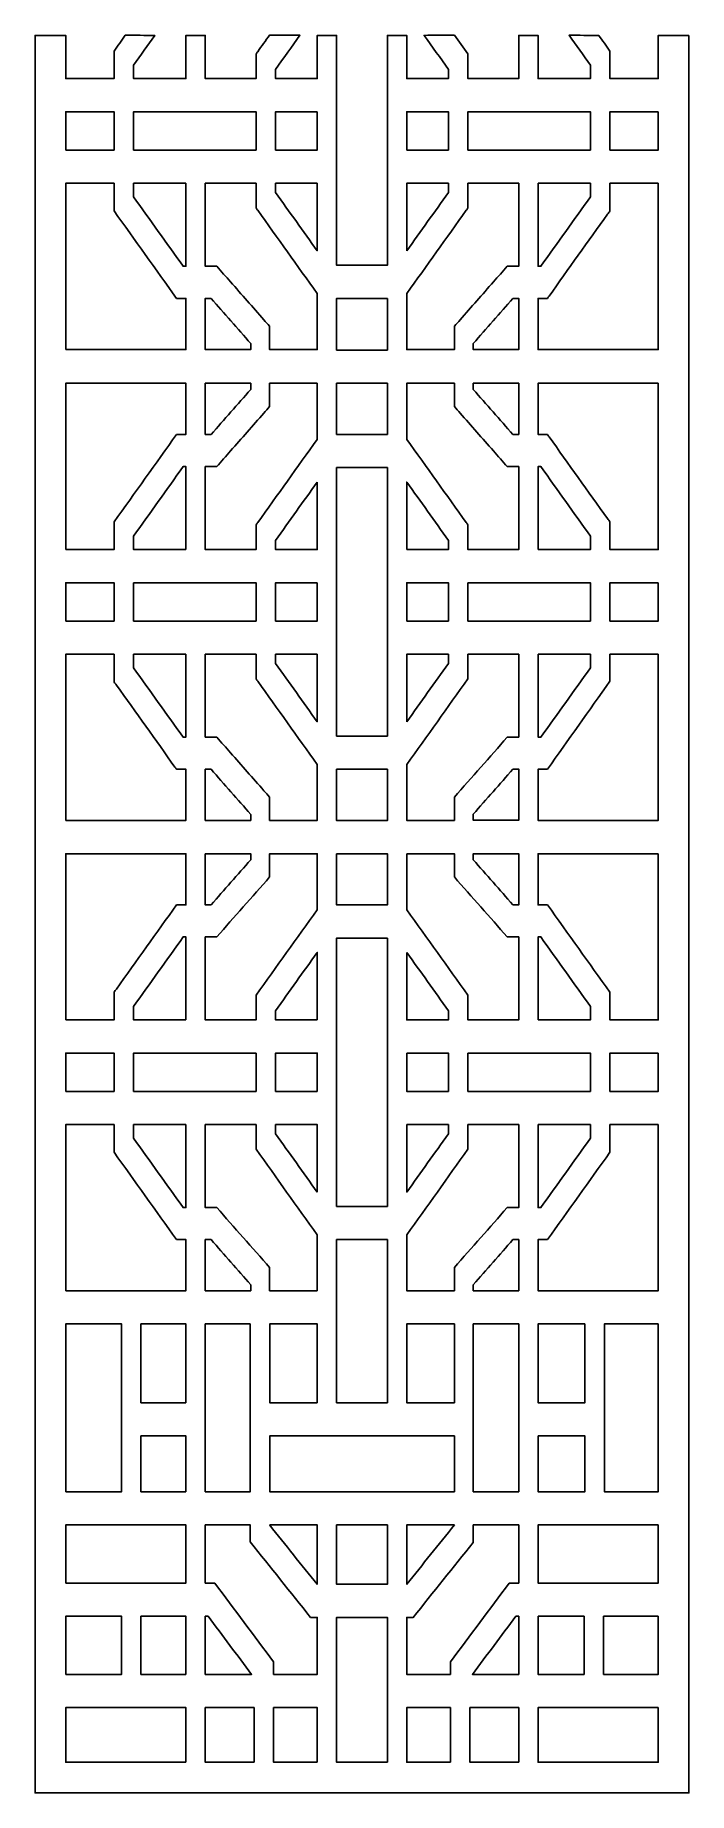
# Model space of a CAD drawing. Header units: centimetres. Extents: x 1.5 to 8.2, y -9 to 9.
import ezdxf

# ---------------------------------------------------------------- set-up
doc = ezdxf.new("R2010")
doc.units = ezdxf.units.CM
doc.header["$MEASUREMENT"] = 0
doc.layers.add('layer 1', color=7, linetype='Continuous')

msp = doc.modelspace()

# ---------------------------------------------------------------- linework, layer by layer
at = {"layer": 'layer 1', "color": 250}
msp.add_open_spline([(8.19403, 8.99889), (8.19403, 2.9992), (8.19403, -3.00051), (8.19403, -9.00021), (8.19403, -9.00021), (5.96286, -9.00021), (3.73169, -9.00021), (1.50051, -9.00021), (1.50051, -9.00021), (1.50051, -8.26327), (1.50051, -7.52636), (1.50051, -6.78943), (1.50051, -6.78943), (1.50051, -1.52666), (1.50051, 3.73612), (1.50051, 8.99889), (1.50051, 8.99889), (1.60489, 8.99889), (1.70927, 8.99889), (1.81366, 8.99889), (1.81366, 8.99889), (1.81366, 8.86323), (1.81366, 8.72759), (1.81366, 8.59193), (1.81366, 8.59193), (1.81366, 8.57987), (1.81366, 8.5678), (1.81366, 8.55574), (1.81366, 8.55574), (1.97856, 8.55574), (2.14345, 8.55574), (2.30834, 8.55574), (2.30834, 8.55574), (2.30834, 8.64992), (2.30834, 8.74408), (2.30834, 8.83826), (2.30834, 8.83826), (2.34683, 8.89212), (2.38531, 8.94599), (2.42379, 8.99984), (2.42379, 8.99984), (2.52433, 8.99925), (2.62486, 8.99866), (2.72539, 8.99807), (2.72539, 8.99807), (2.65279, 8.89643), (2.58017, 8.79481), (2.50757, 8.69317), (2.50757, 8.69317), (2.50757, 8.64735), (2.50757, 8.60154), (2.50757, 8.55574), (2.50757, 8.55574), (2.68629, 8.55574), (2.86503, 8.55574), (3.04374, 8.55574), (3.04374, 8.55574), (3.04374, 8.70346), (3.04374, 8.85117), (3.04374, 8.99889), (3.04374, 8.99889), (3.11016, 8.99889), (3.17655, 8.99889), (3.24297, 8.99889), (3.24297, 8.99889), (3.24297, 8.85117), (3.24297, 8.70346), (3.24297, 8.55574), (3.24297, 8.55574), (3.41618, 8.55574), (3.58939, 8.55574), (3.7626, 8.55574), (3.7626, 8.55574), (3.7626, 8.63985), (3.7626, 8.72397), (3.7626, 8.80808), (3.7626, 8.80808), (3.76818, 8.8159), (3.77377, 8.82371), (3.77935, 8.83153), (3.77935, 8.83153), (3.81956, 8.88782), (3.85978, 8.94411), (3.89999, 9.0004), (3.89999, 9.0004), (4.0041, 9.00034), (4.10822, 9.00027), (4.21233, 9.00022), (4.21233, 9.00022), (4.12884, 8.88333), (4.04533, 8.76645), (3.96182, 8.64957), (3.96182, 8.64957), (3.96182, 8.61829), (3.96182, 8.58701), (3.96182, 8.55574), (3.96182, 8.55574), (4.10396, 8.55574), (4.2461, 8.55574), (4.38824, 8.55574), (4.38824, 8.55574), (4.38824, 8.70346), (4.38824, 8.85117), (4.38824, 8.99889), (4.38824, 8.99889), (4.45464, 8.99889), (4.52105, 8.99889), (4.58747, 8.99889), (4.58747, 8.99889), (4.58747, 8.21416), (4.58747, 7.42942), (4.58747, 6.64469), (4.58747, 6.64469), (4.76063, 6.64469), (4.9338, 6.64469), (5.10697, 6.64469), (5.10697, 6.64469), (5.10697, 7.42942), (5.10697, 8.21416), (5.10697, 8.99889), (5.10697, 8.99889), (5.17339, 8.99889), (5.23979, 8.99889), (5.3062, 8.99889), (5.3062, 8.99889), (5.3062, 8.85117), (5.3062, 8.70346), (5.3062, 8.55574), (5.3062, 8.55574), (5.44837, 8.55574), (5.59055, 8.55574), (5.73272, 8.55574), (5.73272, 8.55574), (5.73272, 8.58701), (5.73272, 8.61829), (5.73272, 8.64957), (5.73272, 8.64957), (5.64957, 8.76595), (5.56642, 8.88235), (5.48327, 8.99873), (5.48327, 8.99873), (5.58694, 8.99942), (5.69062, 9.00009), (5.79429, 9.00077), (5.79429, 9.00077), (5.84018, 8.93653), (5.88605, 8.87231), (5.93195, 8.80808), (5.93195, 8.80808), (5.93195, 8.72397), (5.93195, 8.63985), (5.93195, 8.55574), (5.93195, 8.55574), (6.10515, 8.55574), (6.27837, 8.55574), (6.45158, 8.55574), (6.45158, 8.55574), (6.45158, 8.70346), (6.45158, 8.85117), (6.45158, 8.99889), (6.45158, 8.99889), (6.51798, 8.99889), (6.58439, 8.99889), (6.65081, 8.99889), (6.65081, 8.99889), (6.65081, 8.85117), (6.65081, 8.70346), (6.65081, 8.55574), (6.65081, 8.55574), (6.82952, 8.55574), (7.00825, 8.55574), (7.18698, 8.55574), (7.18698, 8.55574), (7.18698, 8.60154), (7.18698, 8.64735), (7.18698, 8.69317), (7.18698, 8.69317), (7.11399, 8.79532), (7.041, 8.89749), (6.96801, 8.99965), (6.96801, 8.99965), (7.06938, 8.99909), (7.17074, 8.99852), (7.27211, 8.99797), (7.27211, 8.99797), (7.31013, 8.94473), (7.34817, 8.89148), (7.3862, 8.83826), (7.3862, 8.83826), (7.3862, 8.83583), (7.3862, 8.83342), (7.3862, 8.83099), (7.3862, 8.83099), (7.3862, 8.73925), (7.3862, 8.64749), (7.3862, 8.55574), (7.3862, 8.55574), (7.5511, 8.55574), (7.71599, 8.55574), (7.88089, 8.55574), (7.88089, 8.55574), (7.88089, 8.70346), (7.88089, 8.85117), (7.88089, 8.99889), (7.88089, 8.99889), (7.98527, 8.99889), (8.08965, 8.99889), (8.19403, 8.99889)], degree=3, knots=[0, 0, 0, 0, 0.01886792, 0.01886792, 0.01886792, 0.01886792, 0.03773585, 0.03773585, 0.03773585, 0.03773585, 0.05660377, 0.05660377, 0.05660377, 0.05660377, 0.0754717, 0.0754717, 0.0754717, 0.0754717, 0.09433962, 0.09433962, 0.09433962, 0.09433962, 0.11320755, 0.11320755, 0.11320755, 0.11320755, 0.13207547, 0.13207547, 0.13207547, 0.13207547, 0.1509434, 0.1509434, 0.1509434, 0.1509434, 0.16981132, 0.16981132, 0.16981132, 0.16981132, 0.18867925, 0.18867925, 0.18867925, 0.18867925, 0.20754717, 0.20754717, 0.20754717, 0.20754717, 0.22641509, 0.22641509, 0.22641509, 0.22641509, 0.24528302, 0.24528302, 0.24528302, 0.24528302, 0.26415094, 0.26415094, 0.26415094, 0.26415094, 0.28301887, 0.28301887, 0.28301887, 0.28301887, 0.30188679, 0.30188679, 0.30188679, 0.30188679, 0.32075472, 0.32075472, 0.32075472, 0.32075472, 0.33962264, 0.33962264, 0.33962264, 0.33962264, 0.35849057, 0.35849057, 0.35849057, 0.35849057, 0.37735849, 0.37735849, 0.37735849, 0.37735849, 0.39622642, 0.39622642, 0.39622642, 0.39622642, 0.41509434, 0.41509434, 0.41509434, 0.41509434, 0.43396226, 0.43396226, 0.43396226, 0.43396226, 0.45283019, 0.45283019, 0.45283019, 0.45283019, 0.47169811, 0.47169811, 0.47169811, 0.47169811, 0.49056604, 0.49056604, 0.49056604, 0.49056604, 0.50943396, 0.50943396, 0.50943396, 0.50943396, 0.52830189, 0.52830189, 0.52830189, 0.52830189, 0.54716981, 0.54716981, 0.54716981, 0.54716981, 0.56603774, 0.56603774, 0.56603774, 0.56603774, 0.58490566, 0.58490566, 0.58490566, 0.58490566, 0.60377358, 0.60377358, 0.60377358, 0.60377358, 0.62264151, 0.62264151, 0.62264151, 0.62264151, 0.64150943, 0.64150943, 0.64150943, 0.64150943, 0.66037736, 0.66037736, 0.66037736, 0.66037736, 0.67924528, 0.67924528, 0.67924528, 0.67924528, 0.69811321, 0.69811321, 0.69811321, 0.69811321, 0.71698113, 0.71698113, 0.71698113, 0.71698113, 0.73584906, 0.73584906, 0.73584906, 0.73584906, 0.75471698, 0.75471698, 0.75471698, 0.75471698, 0.77358491, 0.77358491, 0.77358491, 0.77358491, 0.79245283, 0.79245283, 0.79245283, 0.79245283, 0.81132075, 0.81132075, 0.81132075, 0.81132075, 0.83018868, 0.83018868, 0.83018868, 0.83018868, 0.8490566, 0.8490566, 0.8490566, 0.8490566, 0.86792453, 0.86792453, 0.86792453, 0.86792453, 0.88679245, 0.88679245, 0.88679245, 0.88679245, 0.90566038, 0.90566038, 0.90566038, 0.90566038, 0.9245283, 0.9245283, 0.9245283, 0.9245283, 0.94339623, 0.94339623, 0.94339623, 0.94339623, 0.96226415, 0.96226415, 0.96226415, 0.96226415, 1, 1, 1, 1], dxfattribs=at)
at = {"layer": 'layer 1', "color": 7}
for points, knots in [([(1.81366, 7.82295), (1.81366, 7.95398), (1.81366, 8.08501), (1.81366, 8.21604), (1.81366, 8.21604), (1.97856, 8.21604), (2.14345, 8.21604), (2.30834, 8.21604), (2.30834, 8.21604), (2.30834, 8.08501), (2.30834, 7.95398), (2.30834, 7.82295), (2.30834, 7.82295), (2.14345, 7.82295), (1.97856, 7.82295), (1.81366, 7.82295)], [0, 0, 0, 0, 0.2, 0.2, 0.2, 0.2, 0.4, 0.4, 0.4, 0.4, 0.6, 0.6, 0.6, 0.6, 1, 1, 1, 1]), ([(2.50757, 7.82295), (2.50757, 7.95398), (2.50757, 8.08501), (2.50757, 8.21604), (2.50757, 8.21604), (2.92592, 8.21604), (3.34426, 8.21604), (3.7626, 8.21604), (3.7626, 8.21604), (3.7626, 8.08501), (3.7626, 7.95398), (3.7626, 7.82295), (3.7626, 7.82295), (3.34426, 7.82295), (2.92592, 7.82295), (2.50757, 7.82295)], [0, 0, 0, 0, 0.2, 0.2, 0.2, 0.2, 0.4, 0.4, 0.4, 0.4, 0.6, 0.6, 0.6, 0.6, 1, 1, 1, 1]), ([(4.38824, 8.21604), (4.38824, 8.08501), (4.38824, 7.95398), (4.38824, 7.82295), (4.38824, 7.82295), (4.2461, 7.82295), (4.10396, 7.82295), (3.96182, 7.82295), (3.96182, 7.82295), (3.96182, 7.95398), (3.96182, 8.08501), (3.96182, 8.21604), (3.96182, 8.21604), (4.10396, 8.21604), (4.2461, 8.21604), (4.38824, 8.21604)], [0, 0, 0, 0, 0.2, 0.2, 0.2, 0.2, 0.4, 0.4, 0.4, 0.4, 0.6, 0.6, 0.6, 0.6, 1, 1, 1, 1]), ([(5.3062, 7.82295), (5.3062, 7.95398), (5.3062, 8.08501), (5.3062, 8.21604), (5.3062, 8.21604), (5.44837, 8.21604), (5.59055, 8.21604), (5.73272, 8.21604), (5.73272, 8.21604), (5.73272, 8.08501), (5.73272, 7.95398), (5.73272, 7.82295), (5.73272, 7.82295), (5.59055, 7.82295), (5.44837, 7.82295), (5.3062, 7.82295)], [0, 0, 0, 0, 0.2, 0.2, 0.2, 0.2, 0.4, 0.4, 0.4, 0.4, 0.6, 0.6, 0.6, 0.6, 1, 1, 1, 1]), ([(5.93195, 7.82295), (5.93195, 7.95398), (5.93195, 8.08501), (5.93195, 8.21604), (5.93195, 8.21604), (6.35029, 8.21604), (6.76863, 8.21604), (7.18698, 8.21604), (7.18698, 8.21604), (7.18698, 8.08501), (7.18698, 7.95398), (7.18698, 7.82295), (7.18698, 7.82295), (6.76863, 7.82295), (6.35029, 7.82295), (5.93195, 7.82295)], [0, 0, 0, 0, 0.2, 0.2, 0.2, 0.2, 0.4, 0.4, 0.4, 0.4, 0.6, 0.6, 0.6, 0.6, 1, 1, 1, 1]), ([(7.88089, 8.21604), (7.88089, 8.08501), (7.88089, 7.95398), (7.88089, 7.82295), (7.88089, 7.82295), (7.71599, 7.82295), (7.5511, 7.82295), (7.3862, 7.82295), (7.3862, 7.82295), (7.3862, 7.95398), (7.3862, 8.08501), (7.3862, 8.21604), (7.3862, 8.21604), (7.5511, 8.21604), (7.71599, 8.21604), (7.88089, 8.21604)], [0, 0, 0, 0, 0.2, 0.2, 0.2, 0.2, 0.4, 0.4, 0.4, 0.4, 0.6, 0.6, 0.6, 0.6, 1, 1, 1, 1]), ([(1.81366, 5.78105), (1.81366, 6.34844), (1.81366, 6.91584), (1.81366, 7.48325), (1.81366, 7.48325), (1.97856, 7.48325), (2.14345, 7.48325), (2.30834, 7.48325), (2.30834, 7.48325), (2.30834, 7.38908), (2.30834, 7.29491), (2.30834, 7.20073), (2.30834, 7.20073), (2.52165, 6.90216), (2.73496, 6.60357), (2.94827, 6.30499), (2.94827, 6.30499), (2.98009, 6.30499), (3.01192, 6.30499), (3.04374, 6.30499), (3.04374, 6.30499), (3.04374, 6.13035), (3.04374, 5.95569), (3.04374, 5.78105), (3.04374, 5.78105), (2.63372, 5.78105), (2.22369, 5.78105), (1.81366, 5.78105)], [0, 0, 0, 0, 0.125, 0.125, 0.125, 0.125, 0.25, 0.25, 0.25, 0.25, 0.375, 0.375, 0.375, 0.375, 0.5, 0.5, 0.5, 0.5, 0.625, 0.625, 0.625, 0.625, 0.75, 0.75, 0.75, 0.75, 1, 1, 1, 1]), ([(3.04374, 7.48325), (3.04374, 7.20025), (3.04374, 6.91726), (3.04374, 6.63427), (3.04374, 6.63427), (3.03446, 6.63427), (3.0252, 6.63427), (3.01591, 6.63427), (3.01591, 6.63427), (2.84647, 6.87145), (2.67702, 7.10864), (2.50757, 7.34582), (2.50757, 7.34582), (2.50757, 7.39163), (2.50757, 7.43744), (2.50757, 7.48325), (2.50757, 7.48325), (2.68629, 7.48325), (2.86503, 7.48325), (3.04374, 7.48325)], [0, 0, 0, 0, 0.16666667, 0.16666667, 0.16666667, 0.16666667, 0.33333333, 0.33333333, 0.33333333, 0.33333333, 0.5, 0.5, 0.5, 0.5, 0.66666667, 0.66666667, 0.66666667, 0.66666667, 1, 1, 1, 1]), ([(4.38824, 6.35517), (4.38824, 6.16379), (4.38824, 5.97242), (4.38824, 5.78105), (4.38824, 5.78105), (4.22604, 5.78105), (4.06386, 5.78105), (3.90166, 5.78105), (3.90166, 5.78105), (3.90166, 5.85072), (3.90166, 5.9204), (3.90166, 5.99008), (3.90166, 5.99008), (3.90166, 5.9946), (3.90166, 5.99911), (3.90166, 6.00362), (3.90166, 6.00362), (3.90166, 6.00879), (3.90166, 6.01395), (3.90166, 6.01912), (3.90166, 6.01912), (3.88197, 6.04146), (3.8623, 6.0638), (3.84262, 6.08614), (3.84262, 6.08614), (3.72875, 6.21543), (3.61486, 6.34472), (3.50098, 6.47401), (3.50098, 6.47401), (3.45393, 6.52743), (3.40688, 6.58084), (3.35983, 6.63427), (3.35983, 6.63427), (3.32088, 6.63427), (3.28192, 6.63427), (3.24297, 6.63427), (3.24297, 6.63427), (3.24297, 6.91726), (3.24297, 7.20025), (3.24297, 7.48325), (3.24297, 7.48325), (3.41618, 7.48325), (3.58939, 7.48325), (3.7626, 7.48325), (3.7626, 7.48325), (3.7626, 7.39913), (3.7626, 7.31502), (3.7626, 7.2309), (3.7626, 7.2309), (3.76818, 7.22309), (3.77377, 7.21527), (3.77935, 7.20745), (3.77935, 7.20745), (3.98231, 6.92336), (4.18527, 6.63927), (4.38824, 6.35517)], [0, 0, 0, 0, 0.06666667, 0.06666667, 0.06666667, 0.06666667, 0.13333333, 0.13333333, 0.13333333, 0.13333333, 0.2, 0.2, 0.2, 0.2, 0.26666667, 0.26666667, 0.26666667, 0.26666667, 0.33333333, 0.33333333, 0.33333333, 0.33333333, 0.4, 0.4, 0.4, 0.4, 0.46666667, 0.46666667, 0.46666667, 0.46666667, 0.53333333, 0.53333333, 0.53333333, 0.53333333, 0.6, 0.6, 0.6, 0.6, 0.66666667, 0.66666667, 0.66666667, 0.66666667, 0.73333333, 0.73333333, 0.73333333, 0.73333333, 0.8, 0.8, 0.8, 0.8, 0.86666667, 0.86666667, 0.86666667, 0.86666667, 1, 1, 1, 1]), ([(4.38824, 7.48325), (4.38824, 7.25301), (4.38824, 7.02279), (4.38824, 6.79256), (4.38824, 6.79256), (4.2461, 6.99152), (4.10396, 7.19047), (3.96182, 7.38943), (3.96182, 7.38943), (3.96182, 7.42071), (3.96182, 7.45198), (3.96182, 7.48325), (3.96182, 7.48325), (4.10396, 7.48325), (4.2461, 7.48325), (4.38824, 7.48325)], [0, 0, 0, 0, 0.2, 0.2, 0.2, 0.2, 0.4, 0.4, 0.4, 0.4, 0.6, 0.6, 0.6, 0.6, 1, 1, 1, 1]), ([(5.79289, 6.00362), (5.79289, 5.99911), (5.79289, 5.9946), (5.79289, 5.99008), (5.79289, 5.99008), (5.79289, 5.9204), (5.79289, 5.85072), (5.79289, 5.78105), (5.79289, 5.78105), (5.63066, 5.78105), (5.46843, 5.78105), (5.3062, 5.78105), (5.3062, 5.78105), (5.3062, 5.97237), (5.3062, 6.16369), (5.3062, 6.35501), (5.3062, 6.35501), (5.5092, 6.63916), (5.71219, 6.9233), (5.9152, 7.20745), (5.9152, 7.20745), (5.92077, 7.21527), (5.92637, 7.22309), (5.93195, 7.2309), (5.93195, 7.2309), (5.93195, 7.31502), (5.93195, 7.39913), (5.93195, 7.48325), (5.93195, 7.48325), (6.10515, 7.48325), (6.27837, 7.48325), (6.45158, 7.48325), (6.45158, 7.48325), (6.45158, 7.20025), (6.45158, 6.91726), (6.45158, 6.63427), (6.45158, 6.63427), (6.41263, 6.63427), (6.37367, 6.63427), (6.33471, 6.63427), (6.33471, 6.63427), (6.28767, 6.58084), (6.24062, 6.52743), (6.19357, 6.47401), (6.19357, 6.47401), (6.07969, 6.34472), (5.9658, 6.21543), (5.85193, 6.08614), (5.85193, 6.08614), (5.83224, 6.0638), (5.81257, 6.04146), (5.79289, 6.01912), (5.79289, 6.01912), (5.79289, 6.01395), (5.79289, 6.00879), (5.79289, 6.00362)], [0, 0, 0, 0, 0.06666667, 0.06666667, 0.06666667, 0.06666667, 0.13333333, 0.13333333, 0.13333333, 0.13333333, 0.2, 0.2, 0.2, 0.2, 0.26666667, 0.26666667, 0.26666667, 0.26666667, 0.33333333, 0.33333333, 0.33333333, 0.33333333, 0.4, 0.4, 0.4, 0.4, 0.46666667, 0.46666667, 0.46666667, 0.46666667, 0.53333333, 0.53333333, 0.53333333, 0.53333333, 0.6, 0.6, 0.6, 0.6, 0.66666667, 0.66666667, 0.66666667, 0.66666667, 0.73333333, 0.73333333, 0.73333333, 0.73333333, 0.8, 0.8, 0.8, 0.8, 0.86666667, 0.86666667, 0.86666667, 0.86666667, 1, 1, 1, 1]), ([(5.3062, 6.7924), (5.3062, 7.02269), (5.3062, 7.25297), (5.3062, 7.48325), (5.3062, 7.48325), (5.44837, 7.48325), (5.59055, 7.48325), (5.73272, 7.48325), (5.73272, 7.48325), (5.73272, 7.45198), (5.73272, 7.42071), (5.73272, 7.38943), (5.73272, 7.38943), (5.59055, 7.19042), (5.44837, 6.99141), (5.3062, 6.7924)], [0, 0, 0, 0, 0.2, 0.2, 0.2, 0.2, 0.4, 0.4, 0.4, 0.4, 0.6, 0.6, 0.6, 0.6, 1, 1, 1, 1]), ([(7.88089, 7.48325), (7.88089, 6.91584), (7.88089, 6.34844), (7.88089, 5.78105), (7.88089, 5.78105), (7.69781, 5.78105), (7.51473, 5.78105), (7.33164, 5.78105), (7.33164, 5.78105), (7.26449, 5.78105), (7.19735, 5.78105), (7.1302, 5.78105), (7.1302, 5.78105), (6.9704, 5.78105), (6.81059, 5.78105), (6.65081, 5.78105), (6.65081, 5.78105), (6.65081, 5.81305), (6.65081, 5.84507), (6.65081, 5.87708), (6.65081, 5.87708), (6.65081, 6.01972), (6.65081, 6.16236), (6.65081, 6.30499), (6.65081, 6.30499), (6.68263, 6.30499), (6.71445, 6.30499), (6.74628, 6.30499), (6.74628, 6.30499), (6.7516, 6.31244), (6.75692, 6.31988), (6.76223, 6.32732), (6.76223, 6.32732), (6.96218, 6.60722), (7.16214, 6.8871), (7.36209, 7.16698), (7.36209, 7.16698), (7.37012, 7.17823), (7.37816, 7.18948), (7.3862, 7.20073), (7.3862, 7.20073), (7.3862, 7.20315), (7.3862, 7.20558), (7.3862, 7.20799), (7.3862, 7.20799), (7.3862, 7.29974), (7.3862, 7.39149), (7.3862, 7.48325), (7.3862, 7.48325), (7.5511, 7.48325), (7.71599, 7.48325), (7.88089, 7.48325)], [0, 0, 0, 0, 0.07142857, 0.07142857, 0.07142857, 0.07142857, 0.14285714, 0.14285714, 0.14285714, 0.14285714, 0.21428571, 0.21428571, 0.21428571, 0.21428571, 0.28571429, 0.28571429, 0.28571429, 0.28571429, 0.35714286, 0.35714286, 0.35714286, 0.35714286, 0.42857143, 0.42857143, 0.42857143, 0.42857143, 0.5, 0.5, 0.5, 0.5, 0.57142857, 0.57142857, 0.57142857, 0.57142857, 0.64285714, 0.64285714, 0.64285714, 0.64285714, 0.71428571, 0.71428571, 0.71428571, 0.71428571, 0.78571429, 0.78571429, 0.78571429, 0.78571429, 0.85714286, 0.85714286, 0.85714286, 0.85714286, 1, 1, 1, 1]), ([(6.65081, 7.48325), (6.82952, 7.48325), (7.00825, 7.48325), (7.18698, 7.48325), (7.18698, 7.48325), (7.18698, 7.43744), (7.18698, 7.39163), (7.18698, 7.34582), (7.18698, 7.34582), (7.01752, 7.10864), (6.84808, 6.87145), (6.67863, 6.63427), (6.67863, 6.63427), (6.66935, 6.63427), (6.66009, 6.63427), (6.65081, 6.63427), (6.65081, 6.63427), (6.65081, 6.91726), (6.65081, 7.20025), (6.65081, 7.48325)], [0, 0, 0, 0, 0.16666667, 0.16666667, 0.16666667, 0.16666667, 0.33333333, 0.33333333, 0.33333333, 0.33333333, 0.5, 0.5, 0.5, 0.5, 0.66666667, 0.66666667, 0.66666667, 0.66666667, 1, 1, 1, 1]), ([(3.70854, 5.84279), (3.70854, 5.82222), (3.70854, 5.80163), (3.70854, 5.78105), (3.70854, 5.78105), (3.55336, 5.78105), (3.39817, 5.78105), (3.24297, 5.78105), (3.24297, 5.78105), (3.24297, 5.81305), (3.24297, 5.84507), (3.24297, 5.87708), (3.24297, 5.87708), (3.24297, 6.01972), (3.24297, 6.16236), (3.24297, 6.30499), (3.24297, 6.30499), (3.26245, 6.30499), (3.28195, 6.30499), (3.30143, 6.30499), (3.30143, 6.30499), (3.43714, 6.15093), (3.57284, 5.99686), (3.70854, 5.84279)], [0, 0, 0, 0, 0.14285714, 0.14285714, 0.14285714, 0.14285714, 0.28571429, 0.28571429, 0.28571429, 0.28571429, 0.42857143, 0.42857143, 0.42857143, 0.42857143, 0.57142857, 0.57142857, 0.57142857, 0.57142857, 0.71428571, 0.71428571, 0.71428571, 0.71428571, 1, 1, 1, 1]), ([(5.10697, 6.30499), (5.10697, 6.12822), (5.10697, 5.95146), (5.10697, 5.77469), (5.10697, 5.77469), (4.9338, 5.77469), (4.76063, 5.77469), (4.58747, 5.77469), (4.58747, 5.77469), (4.58747, 5.77681), (4.58747, 5.77892), (4.58747, 5.78105), (4.58747, 5.78105), (4.58747, 5.95569), (4.58747, 6.13035), (4.58747, 6.30499), (4.58747, 6.30499), (4.62506, 6.30499), (4.66264, 6.30499), (4.70024, 6.30499), (4.70024, 6.30499), (4.75239, 6.30499), (4.80454, 6.30499), (4.85669, 6.30499), (4.85669, 6.30499), (4.94012, 6.30499), (5.02355, 6.30499), (5.10697, 6.30499)], [0, 0, 0, 0, 0.125, 0.125, 0.125, 0.125, 0.25, 0.25, 0.25, 0.25, 0.375, 0.375, 0.375, 0.375, 0.5, 0.5, 0.5, 0.5, 0.625, 0.625, 0.625, 0.625, 0.75, 0.75, 0.75, 0.75, 1, 1, 1, 1]), ([(6.45158, 5.87708), (6.45158, 5.84507), (6.45158, 5.81305), (6.45158, 5.78105), (6.45158, 5.78105), (6.29638, 5.78105), (6.14119, 5.78105), (5.98599, 5.78105), (5.98599, 5.78105), (5.98599, 5.80163), (5.98599, 5.82222), (5.98599, 5.84279), (5.98599, 5.84279), (6.1217, 5.99686), (6.25741, 6.15093), (6.39312, 6.30499), (6.39312, 6.30499), (6.4126, 6.30499), (6.43209, 6.30499), (6.45158, 6.30499), (6.45158, 6.30499), (6.45158, 6.16236), (6.45158, 6.01972), (6.45158, 5.87708)], [0, 0, 0, 0, 0.14285714, 0.14285714, 0.14285714, 0.14285714, 0.28571429, 0.28571429, 0.28571429, 0.28571429, 0.42857143, 0.42857143, 0.42857143, 0.42857143, 0.57142857, 0.57142857, 0.57142857, 0.57142857, 0.71428571, 0.71428571, 0.71428571, 0.71428571, 1, 1, 1, 1]), ([(1.81366, 3.73279), (1.81366, 4.30019), (1.81366, 4.86759), (1.81366, 5.43498), (1.81366, 5.43498), (2.22369, 5.43498), (2.63372, 5.43498), (3.04374, 5.43498), (3.04374, 5.43498), (3.04374, 5.26034), (3.04374, 5.08568), (3.04374, 4.91104), (3.04374, 4.91104), (3.01192, 4.91104), (2.98009, 4.91104), (2.94827, 4.91104), (2.94827, 4.91104), (2.73496, 4.61246), (2.52165, 4.31388), (2.30834, 4.0153), (2.30834, 4.0153), (2.30834, 3.92113), (2.30834, 3.82695), (2.30834, 3.73279), (2.30834, 3.73279), (2.14345, 3.73279), (1.97856, 3.73279), (1.81366, 3.73279)], [0, 0, 0, 0, 0.125, 0.125, 0.125, 0.125, 0.25, 0.25, 0.25, 0.25, 0.375, 0.375, 0.375, 0.375, 0.5, 0.5, 0.5, 0.5, 0.625, 0.625, 0.625, 0.625, 0.75, 0.75, 0.75, 0.75, 1, 1, 1, 1]), ([(4.38824, 5.43498), (4.38824, 5.24362), (4.38824, 5.05224), (4.38824, 4.86086), (4.38824, 4.86086), (4.18527, 4.57676), (3.98231, 4.29267), (3.77935, 4.00858), (3.77935, 4.00858), (3.77377, 4.00076), (3.76818, 3.99294), (3.7626, 3.98513), (3.7626, 3.98513), (3.7626, 3.90102), (3.7626, 3.8169), (3.7626, 3.73279), (3.7626, 3.73279), (3.58939, 3.73279), (3.41618, 3.73279), (3.24297, 3.73279), (3.24297, 3.73279), (3.24297, 4.01578), (3.24297, 4.29878), (3.24297, 4.58178), (3.24297, 4.58178), (3.28192, 4.58178), (3.32088, 4.58178), (3.35983, 4.58178), (3.35983, 4.58178), (3.40688, 4.63519), (3.45393, 4.6886), (3.50098, 4.74202), (3.50098, 4.74202), (3.61486, 4.87131), (3.72875, 5.0006), (3.84262, 5.12989), (3.84262, 5.12989), (3.8623, 5.15224), (3.88197, 5.17459), (3.90166, 5.19692), (3.90166, 5.19692), (3.90166, 5.20208), (3.90166, 5.20724), (3.90166, 5.21241), (3.90166, 5.21241), (3.90166, 5.21692), (3.90166, 5.22145), (3.90166, 5.22596), (3.90166, 5.22596), (3.90166, 5.29564), (3.90166, 5.36531), (3.90166, 5.43498), (3.90166, 5.43498), (4.06386, 5.43498), (4.22604, 5.43498), (4.38824, 5.43498)], [0, 0, 0, 0, 0.06666667, 0.06666667, 0.06666667, 0.06666667, 0.13333333, 0.13333333, 0.13333333, 0.13333333, 0.2, 0.2, 0.2, 0.2, 0.26666667, 0.26666667, 0.26666667, 0.26666667, 0.33333333, 0.33333333, 0.33333333, 0.33333333, 0.4, 0.4, 0.4, 0.4, 0.46666667, 0.46666667, 0.46666667, 0.46666667, 0.53333333, 0.53333333, 0.53333333, 0.53333333, 0.6, 0.6, 0.6, 0.6, 0.66666667, 0.66666667, 0.66666667, 0.66666667, 0.73333333, 0.73333333, 0.73333333, 0.73333333, 0.8, 0.8, 0.8, 0.8, 0.86666667, 0.86666667, 0.86666667, 0.86666667, 1, 1, 1, 1]), ([(3.24297, 5.43498), (3.39817, 5.43498), (3.55336, 5.43498), (3.70854, 5.43498), (3.70854, 5.43498), (3.70854, 5.41441), (3.70854, 5.39383), (3.70854, 5.37324), (3.70854, 5.37324), (3.57284, 5.21917), (3.43714, 5.06511), (3.30143, 4.91104), (3.30143, 4.91104), (3.28195, 4.91104), (3.26245, 4.91104), (3.24297, 4.91104), (3.24297, 4.91104), (3.24297, 5.05368), (3.24297, 5.19632), (3.24297, 5.33896), (3.24297, 5.33896), (3.24297, 5.37098), (3.24297, 5.40298), (3.24297, 5.43498)], [0, 0, 0, 0, 0.14285714, 0.14285714, 0.14285714, 0.14285714, 0.28571429, 0.28571429, 0.28571429, 0.28571429, 0.42857143, 0.42857143, 0.42857143, 0.42857143, 0.57142857, 0.57142857, 0.57142857, 0.57142857, 0.71428571, 0.71428571, 0.71428571, 0.71428571, 1, 1, 1, 1]), ([(5.10697, 5.43498), (5.10697, 5.26034), (5.10697, 5.08568), (5.10697, 4.91104), (5.10697, 4.91104), (5.06942, 4.91104), (5.03186, 4.91104), (4.99431, 4.91104), (4.99431, 4.91104), (4.89629, 4.91104), (4.79826, 4.91104), (4.70024, 4.91104), (4.70024, 4.91104), (4.66264, 4.91104), (4.62506, 4.91104), (4.58747, 4.91104), (4.58747, 4.91104), (4.58747, 5.08568), (4.58747, 5.26034), (4.58747, 5.43498), (4.58747, 5.43498), (4.76063, 5.43498), (4.9338, 5.43498), (5.10697, 5.43498)], [0, 0, 0, 0, 0.14285714, 0.14285714, 0.14285714, 0.14285714, 0.28571429, 0.28571429, 0.28571429, 0.28571429, 0.42857143, 0.42857143, 0.42857143, 0.42857143, 0.57142857, 0.57142857, 0.57142857, 0.57142857, 0.71428571, 0.71428571, 0.71428571, 0.71428571, 1, 1, 1, 1]), ([(5.79289, 5.43498), (5.79289, 5.36531), (5.79289, 5.29564), (5.79289, 5.22596), (5.79289, 5.22596), (5.79289, 5.22145), (5.79289, 5.21692), (5.79289, 5.21241), (5.79289, 5.21241), (5.79289, 5.20724), (5.79289, 5.20208), (5.79289, 5.19692), (5.79289, 5.19692), (5.81257, 5.17459), (5.83224, 5.15224), (5.85193, 5.12989), (5.85193, 5.12989), (5.9658, 5.0006), (6.07969, 4.87131), (6.19357, 4.74202), (6.19357, 4.74202), (6.24062, 4.6886), (6.28767, 4.63519), (6.33471, 4.58178), (6.33471, 4.58178), (6.37367, 4.58178), (6.41263, 4.58178), (6.45158, 4.58178), (6.45158, 4.58178), (6.45158, 4.29878), (6.45158, 4.01578), (6.45158, 3.73279), (6.45158, 3.73279), (6.27837, 3.73279), (6.10515, 3.73279), (5.93195, 3.73279), (5.93195, 3.73279), (5.93195, 3.8169), (5.93195, 3.90102), (5.93195, 3.98513), (5.93195, 3.98513), (5.92637, 3.99294), (5.92077, 4.00076), (5.9152, 4.00858), (5.9152, 4.00858), (5.71219, 4.29273), (5.5092, 4.57688), (5.3062, 4.86103), (5.3062, 4.86103), (5.3062, 5.05235), (5.3062, 5.24366), (5.3062, 5.43498), (5.3062, 5.43498), (5.46843, 5.43498), (5.63066, 5.43498), (5.79289, 5.43498)], [0, 0, 0, 0, 0.06666667, 0.06666667, 0.06666667, 0.06666667, 0.13333333, 0.13333333, 0.13333333, 0.13333333, 0.2, 0.2, 0.2, 0.2, 0.26666667, 0.26666667, 0.26666667, 0.26666667, 0.33333333, 0.33333333, 0.33333333, 0.33333333, 0.4, 0.4, 0.4, 0.4, 0.46666667, 0.46666667, 0.46666667, 0.46666667, 0.53333333, 0.53333333, 0.53333333, 0.53333333, 0.6, 0.6, 0.6, 0.6, 0.66666667, 0.66666667, 0.66666667, 0.66666667, 0.73333333, 0.73333333, 0.73333333, 0.73333333, 0.8, 0.8, 0.8, 0.8, 0.86666667, 0.86666667, 0.86666667, 0.86666667, 1, 1, 1, 1]), ([(6.45158, 5.33896), (6.45158, 5.19632), (6.45158, 5.05368), (6.45158, 4.91104), (6.45158, 4.91104), (6.43209, 4.91104), (6.4126, 4.91104), (6.39312, 4.91104), (6.39312, 4.91104), (6.25741, 5.06511), (6.1217, 5.21917), (5.98599, 5.37324), (5.98599, 5.37324), (5.98599, 5.39383), (5.98599, 5.41441), (5.98599, 5.43498), (5.98599, 5.43498), (6.14119, 5.43498), (6.29638, 5.43498), (6.45158, 5.43498), (6.45158, 5.43498), (6.45158, 5.40298), (6.45158, 5.37098), (6.45158, 5.33896)], [0, 0, 0, 0, 0.14285714, 0.14285714, 0.14285714, 0.14285714, 0.28571429, 0.28571429, 0.28571429, 0.28571429, 0.42857143, 0.42857143, 0.42857143, 0.42857143, 0.57142857, 0.57142857, 0.57142857, 0.57142857, 0.71428571, 0.71428571, 0.71428571, 0.71428571, 1, 1, 1, 1]), ([(7.88089, 5.43498), (7.88089, 4.86759), (7.88089, 4.30019), (7.88089, 3.73279), (7.88089, 3.73279), (7.71599, 3.73279), (7.5511, 3.73279), (7.3862, 3.73279), (7.3862, 3.73279), (7.3862, 3.82454), (7.3862, 3.91629), (7.3862, 4.00804), (7.3862, 4.00804), (7.3862, 4.01047), (7.3862, 4.01288), (7.3862, 4.0153), (7.3862, 4.0153), (7.37816, 4.02655), (7.37012, 4.03781), (7.36209, 4.04906), (7.36209, 4.04906), (7.16214, 4.32895), (6.96218, 4.60883), (6.76223, 4.88871), (6.76223, 4.88871), (6.75692, 4.89615), (6.7516, 4.90359), (6.74628, 4.91104), (6.74628, 4.91104), (6.71445, 4.91104), (6.68263, 4.91104), (6.65081, 4.91104), (6.65081, 4.91104), (6.65081, 5.05368), (6.65081, 5.19632), (6.65081, 5.33896), (6.65081, 5.33896), (6.65081, 5.37098), (6.65081, 5.40298), (6.65081, 5.43498), (6.65081, 5.43498), (6.81059, 5.43498), (6.9704, 5.43498), (7.1302, 5.43498), (7.1302, 5.43498), (7.19735, 5.43498), (7.26449, 5.43498), (7.33164, 5.43498), (7.33164, 5.43498), (7.51473, 5.43498), (7.69781, 5.43498), (7.88089, 5.43498)], [0, 0, 0, 0, 0.07142857, 0.07142857, 0.07142857, 0.07142857, 0.14285714, 0.14285714, 0.14285714, 0.14285714, 0.21428571, 0.21428571, 0.21428571, 0.21428571, 0.28571429, 0.28571429, 0.28571429, 0.28571429, 0.35714286, 0.35714286, 0.35714286, 0.35714286, 0.42857143, 0.42857143, 0.42857143, 0.42857143, 0.5, 0.5, 0.5, 0.5, 0.57142857, 0.57142857, 0.57142857, 0.57142857, 0.64285714, 0.64285714, 0.64285714, 0.64285714, 0.71428571, 0.71428571, 0.71428571, 0.71428571, 0.78571429, 0.78571429, 0.78571429, 0.78571429, 0.85714286, 0.85714286, 0.85714286, 0.85714286, 1, 1, 1, 1]), ([(3.04374, 3.73279), (2.86503, 3.73279), (2.68629, 3.73279), (2.50757, 3.73279), (2.50757, 3.73279), (2.50757, 3.7786), (2.50757, 3.8244), (2.50757, 3.87022), (2.50757, 3.87022), (2.67702, 4.10741), (2.84647, 4.34459), (3.01591, 4.58178), (3.01591, 4.58178), (3.0252, 4.58178), (3.03446, 4.58178), (3.04374, 4.58178), (3.04374, 4.58178), (3.04374, 4.29878), (3.04374, 4.01578), (3.04374, 3.73279)], [0, 0, 0, 0, 0.16666667, 0.16666667, 0.16666667, 0.16666667, 0.33333333, 0.33333333, 0.33333333, 0.33333333, 0.5, 0.5, 0.5, 0.5, 0.66666667, 0.66666667, 0.66666667, 0.66666667, 1, 1, 1, 1]), ([(5.10697, 4.57134), (5.10697, 3.65481), (5.10697, 2.73827), (5.10697, 1.82174), (5.10697, 1.82174), (4.9338, 1.82174), (4.76063, 1.82174), (4.58747, 1.82174), (4.58747, 1.82174), (4.58747, 2.73827), (4.58747, 3.65481), (4.58747, 4.57134), (4.58747, 4.57134), (4.76063, 4.57134), (4.9338, 4.57134), (5.10697, 4.57134)], [0, 0, 0, 0, 0.2, 0.2, 0.2, 0.2, 0.4, 0.4, 0.4, 0.4, 0.6, 0.6, 0.6, 0.6, 1, 1, 1, 1]), ([(6.65081, 3.73279), (6.65081, 4.01578), (6.65081, 4.29878), (6.65081, 4.58178), (6.65081, 4.58178), (6.66009, 4.58178), (6.66935, 4.58178), (6.67863, 4.58178), (6.67863, 4.58178), (6.84808, 4.34459), (7.01752, 4.10741), (7.18698, 3.87022), (7.18698, 3.87022), (7.18698, 3.8244), (7.18698, 3.7786), (7.18698, 3.73279), (7.18698, 3.73279), (7.00825, 3.73279), (6.82952, 3.73279), (6.65081, 3.73279)], [0, 0, 0, 0, 0.16666667, 0.16666667, 0.16666667, 0.16666667, 0.33333333, 0.33333333, 0.33333333, 0.33333333, 0.5, 0.5, 0.5, 0.5, 0.66666667, 0.66666667, 0.66666667, 0.66666667, 1, 1, 1, 1]), ([(4.38824, 4.42348), (4.38824, 4.19324), (4.38824, 3.96302), (4.38824, 3.73279), (4.38824, 3.73279), (4.2461, 3.73279), (4.10396, 3.73279), (3.96182, 3.73279), (3.96182, 3.73279), (3.96182, 3.76406), (3.96182, 3.79533), (3.96182, 3.8266), (3.96182, 3.8266), (4.10396, 4.02556), (4.2461, 4.22452), (4.38824, 4.42348)], [0, 0, 0, 0, 0.2, 0.2, 0.2, 0.2, 0.4, 0.4, 0.4, 0.4, 0.6, 0.6, 0.6, 0.6, 1, 1, 1, 1]), ([(5.3062, 3.73279), (5.3062, 3.96307), (5.3062, 4.19334), (5.3062, 4.42363), (5.3062, 4.42363), (5.44837, 4.22463), (5.59055, 4.02561), (5.73272, 3.8266), (5.73272, 3.8266), (5.73272, 3.79533), (5.73272, 3.76406), (5.73272, 3.73279), (5.73272, 3.73279), (5.59055, 3.73279), (5.44837, 3.73279), (5.3062, 3.73279)], [0, 0, 0, 0, 0.2, 0.2, 0.2, 0.2, 0.4, 0.4, 0.4, 0.4, 0.6, 0.6, 0.6, 0.6, 1, 1, 1, 1]), ([(1.81366, 3), (1.81366, 3.13103), (1.81366, 3.26205), (1.81366, 3.39308), (1.81366, 3.39308), (1.97856, 3.39308), (2.14345, 3.39308), (2.30834, 3.39308), (2.30834, 3.39308), (2.30834, 3.26205), (2.30834, 3.13103), (2.30834, 3), (2.30834, 3), (2.14345, 3), (1.97856, 3), (1.81366, 3)], [0, 0, 0, 0, 0.2, 0.2, 0.2, 0.2, 0.4, 0.4, 0.4, 0.4, 0.6, 0.6, 0.6, 0.6, 1, 1, 1, 1]), ([(2.50757, 3.39308), (2.92592, 3.39308), (3.34426, 3.39308), (3.7626, 3.39308), (3.7626, 3.39308), (3.7626, 3.26205), (3.7626, 3.13103), (3.7626, 3), (3.7626, 3), (3.34426, 3), (2.92592, 3), (2.50757, 3), (2.50757, 3), (2.50757, 3.13103), (2.50757, 3.26205), (2.50757, 3.39308)], [0, 0, 0, 0, 0.2, 0.2, 0.2, 0.2, 0.4, 0.4, 0.4, 0.4, 0.6, 0.6, 0.6, 0.6, 1, 1, 1, 1]), ([(4.38824, 3.39308), (4.38824, 3.26205), (4.38824, 3.13103), (4.38824, 3), (4.38824, 3), (4.2461, 3), (4.10396, 3), (3.96182, 3), (3.96182, 3), (3.96182, 3.13103), (3.96182, 3.26205), (3.96182, 3.39308), (3.96182, 3.39308), (4.10396, 3.39308), (4.2461, 3.39308), (4.38824, 3.39308)], [0, 0, 0, 0, 0.2, 0.2, 0.2, 0.2, 0.4, 0.4, 0.4, 0.4, 0.6, 0.6, 0.6, 0.6, 1, 1, 1, 1]), ([(5.3062, 3), (5.3062, 3.13103), (5.3062, 3.26205), (5.3062, 3.39308), (5.3062, 3.39308), (5.44837, 3.39308), (5.59055, 3.39308), (5.73272, 3.39308), (5.73272, 3.39308), (5.73272, 3.26205), (5.73272, 3.13103), (5.73272, 3), (5.73272, 3), (5.59055, 3), (5.44837, 3), (5.3062, 3)], [0, 0, 0, 0, 0.2, 0.2, 0.2, 0.2, 0.4, 0.4, 0.4, 0.4, 0.6, 0.6, 0.6, 0.6, 1, 1, 1, 1]), ([(5.93195, 3.39308), (6.35029, 3.39308), (6.76863, 3.39308), (7.18698, 3.39308), (7.18698, 3.39308), (7.18698, 3.26205), (7.18698, 3.13103), (7.18698, 3), (7.18698, 3), (6.76863, 3), (6.35029, 3), (5.93195, 3), (5.93195, 3), (5.93195, 3.13103), (5.93195, 3.26205), (5.93195, 3.39308)], [0, 0, 0, 0, 0.2, 0.2, 0.2, 0.2, 0.4, 0.4, 0.4, 0.4, 0.6, 0.6, 0.6, 0.6, 1, 1, 1, 1]), ([(7.88089, 3.39308), (7.88089, 3.26205), (7.88089, 3.13103), (7.88089, 3), (7.88089, 3), (7.71599, 3), (7.5511, 3), (7.3862, 3), (7.3862, 3), (7.3862, 3.13103), (7.3862, 3.26205), (7.3862, 3.39308), (7.3862, 3.39308), (7.5511, 3.39308), (7.71599, 3.39308), (7.88089, 3.39308)], [0, 0, 0, 0, 0.2, 0.2, 0.2, 0.2, 0.4, 0.4, 0.4, 0.4, 0.6, 0.6, 0.6, 0.6, 1, 1, 1, 1]), ([(1.81366, 0.9581), (1.81366, 1.52549), (1.81366, 2.0929), (1.81366, 2.66029), (1.81366, 2.66029), (1.97856, 2.66029), (2.14345, 2.66029), (2.30834, 2.66029), (2.30834, 2.66029), (2.30834, 2.56855), (2.30834, 2.47679), (2.30834, 2.38504), (2.30834, 2.38504), (2.30834, 2.38263), (2.30834, 2.3802), (2.30834, 2.37778), (2.30834, 2.37778), (2.31639, 2.36653), (2.32443, 2.35528), (2.33246, 2.34402), (2.33246, 2.34402), (2.53241, 2.06413), (2.73236, 1.78426), (2.93231, 1.50438), (2.93231, 1.50438), (2.93763, 1.49693), (2.94295, 1.48949), (2.94827, 1.48204), (2.94827, 1.48204), (2.98009, 1.48204), (3.01192, 1.48204), (3.04374, 1.48204), (3.04374, 1.48204), (3.04374, 1.34139), (3.04374, 1.20073), (3.04374, 1.06007), (3.04374, 1.06007), (3.04374, 1.02609), (3.04374, 0.99208), (3.04374, 0.9581), (3.04374, 0.9581), (2.88395, 0.9581), (2.72415, 0.9581), (2.56435, 0.9581), (2.56435, 0.9581), (2.4972, 0.9581), (2.43006, 0.9581), (2.3629, 0.9581), (2.3629, 0.9581), (2.17982, 0.9581), (1.99674, 0.9581), (1.81366, 0.9581)], [0, 0, 0, 0, 0.07142857, 0.07142857, 0.07142857, 0.07142857, 0.14285714, 0.14285714, 0.14285714, 0.14285714, 0.21428571, 0.21428571, 0.21428571, 0.21428571, 0.28571429, 0.28571429, 0.28571429, 0.28571429, 0.35714286, 0.35714286, 0.35714286, 0.35714286, 0.42857143, 0.42857143, 0.42857143, 0.42857143, 0.5, 0.5, 0.5, 0.5, 0.57142857, 0.57142857, 0.57142857, 0.57142857, 0.64285714, 0.64285714, 0.64285714, 0.64285714, 0.71428571, 0.71428571, 0.71428571, 0.71428571, 0.78571429, 0.78571429, 0.78571429, 0.78571429, 0.85714286, 0.85714286, 0.85714286, 0.85714286, 1, 1, 1, 1]), ([(3.04374, 2.66029), (3.04374, 2.3773), (3.04374, 2.0943), (3.04374, 1.8113), (3.04374, 1.8113), (3.03446, 1.8113), (3.0252, 1.8113), (3.01591, 1.8113), (3.01591, 1.8113), (2.84647, 2.04849), (2.67702, 2.28568), (2.50757, 2.52287), (2.50757, 2.52287), (2.50757, 2.56868), (2.50757, 2.61449), (2.50757, 2.66029), (2.50757, 2.66029), (2.68629, 2.66029), (2.86503, 2.66029), (3.04374, 2.66029)], [0, 0, 0, 0, 0.16666667, 0.16666667, 0.16666667, 0.16666667, 0.33333333, 0.33333333, 0.33333333, 0.33333333, 0.5, 0.5, 0.5, 0.5, 0.66666667, 0.66666667, 0.66666667, 0.66666667, 1, 1, 1, 1]), ([(3.90166, 0.9581), (3.90166, 1.02777), (3.90166, 1.09744), (3.90166, 1.16712), (3.90166, 1.16712), (3.90166, 1.17363), (3.90166, 1.18012), (3.90166, 1.18663), (3.90166, 1.18663), (3.90166, 1.1898), (3.90166, 1.19298), (3.90166, 1.19616), (3.90166, 1.19616), (3.88197, 1.21851), (3.8623, 1.24084), (3.84262, 1.26319), (3.84262, 1.26319), (3.72875, 1.39248), (3.61486, 1.52177), (3.50098, 1.65106), (3.50098, 1.65106), (3.45393, 1.70448), (3.40688, 1.75789), (3.35983, 1.8113), (3.35983, 1.8113), (3.32088, 1.8113), (3.28192, 1.8113), (3.24297, 1.8113), (3.24297, 1.8113), (3.24297, 2.0943), (3.24297, 2.3773), (3.24297, 2.66029), (3.24297, 2.66029), (3.41618, 2.66029), (3.58939, 2.66029), (3.7626, 2.66029), (3.7626, 2.66029), (3.7626, 2.57618), (3.7626, 2.49206), (3.7626, 2.40795), (3.7626, 2.40795), (3.76818, 2.40014), (3.77377, 2.39232), (3.77935, 2.38451), (3.77935, 2.38451), (3.98231, 2.10041), (4.18527, 1.81632), (4.38824, 1.53222), (4.38824, 1.53222), (4.38824, 1.34084), (4.38824, 1.14946), (4.38824, 0.9581), (4.38824, 0.9581), (4.22604, 0.9581), (4.06386, 0.9581), (3.90166, 0.9581)], [0, 0, 0, 0, 0.06666667, 0.06666667, 0.06666667, 0.06666667, 0.13333333, 0.13333333, 0.13333333, 0.13333333, 0.2, 0.2, 0.2, 0.2, 0.26666667, 0.26666667, 0.26666667, 0.26666667, 0.33333333, 0.33333333, 0.33333333, 0.33333333, 0.4, 0.4, 0.4, 0.4, 0.46666667, 0.46666667, 0.46666667, 0.46666667, 0.53333333, 0.53333333, 0.53333333, 0.53333333, 0.6, 0.6, 0.6, 0.6, 0.66666667, 0.66666667, 0.66666667, 0.66666667, 0.73333333, 0.73333333, 0.73333333, 0.73333333, 0.8, 0.8, 0.8, 0.8, 0.86666667, 0.86666667, 0.86666667, 0.86666667, 1, 1, 1, 1]), ([(4.38824, 2.66029), (4.38824, 2.43007), (4.38824, 2.19984), (4.38824, 1.96961), (4.38824, 1.96961), (4.2461, 2.16857), (4.10396, 2.36753), (3.96182, 2.56648), (3.96182, 2.56648), (3.96182, 2.59775), (3.96182, 2.62902), (3.96182, 2.66029), (3.96182, 2.66029), (4.10396, 2.66029), (4.2461, 2.66029), (4.38824, 2.66029)], [0, 0, 0, 0, 0.2, 0.2, 0.2, 0.2, 0.4, 0.4, 0.4, 0.4, 0.6, 0.6, 0.6, 0.6, 1, 1, 1, 1]), ([(5.3062, 1.96945), (5.3062, 2.19974), (5.3062, 2.43001), (5.3062, 2.66029), (5.3062, 2.66029), (5.44837, 2.66029), (5.59055, 2.66029), (5.73272, 2.66029), (5.73272, 2.66029), (5.73272, 2.62902), (5.73272, 2.59775), (5.73272, 2.56648), (5.73272, 2.56648), (5.59055, 2.36747), (5.44837, 2.16845), (5.3062, 1.96945)], [0, 0, 0, 0, 0.2, 0.2, 0.2, 0.2, 0.4, 0.4, 0.4, 0.4, 0.6, 0.6, 0.6, 0.6, 1, 1, 1, 1]), ([(5.79289, 1.18663), (5.79289, 1.18012), (5.79289, 1.17363), (5.79289, 1.16712), (5.79289, 1.16712), (5.79289, 1.09744), (5.79289, 1.02777), (5.79289, 0.9581), (5.79289, 0.9581), (5.63066, 0.9581), (5.46843, 0.9581), (5.3062, 0.9581), (5.3062, 0.9581), (5.3062, 1.14942), (5.3062, 1.34074), (5.3062, 1.53206), (5.3062, 1.53206), (5.51478, 1.82403), (5.72337, 2.11599), (5.93195, 2.40795), (5.93195, 2.40795), (5.93195, 2.49206), (5.93195, 2.57618), (5.93195, 2.66029), (5.93195, 2.66029), (6.10515, 2.66029), (6.27837, 2.66029), (6.45158, 2.66029), (6.45158, 2.66029), (6.45158, 2.3773), (6.45158, 2.0943), (6.45158, 1.8113), (6.45158, 1.8113), (6.41263, 1.8113), (6.37367, 1.8113), (6.33471, 1.8113), (6.33471, 1.8113), (6.15411, 1.60626), (5.9735, 1.40121), (5.79289, 1.19616), (5.79289, 1.19616), (5.79289, 1.19298), (5.79289, 1.1898), (5.79289, 1.18663)], [0, 0, 0, 0, 0.08333333, 0.08333333, 0.08333333, 0.08333333, 0.16666667, 0.16666667, 0.16666667, 0.16666667, 0.25, 0.25, 0.25, 0.25, 0.33333333, 0.33333333, 0.33333333, 0.33333333, 0.41666667, 0.41666667, 0.41666667, 0.41666667, 0.5, 0.5, 0.5, 0.5, 0.58333333, 0.58333333, 0.58333333, 0.58333333, 0.66666667, 0.66666667, 0.66666667, 0.66666667, 0.75, 0.75, 0.75, 0.75, 0.83333333, 0.83333333, 0.83333333, 0.83333333, 1, 1, 1, 1]), ([(7.88089, 2.66029), (7.88089, 2.0929), (7.88089, 1.52549), (7.88089, 0.9581), (7.88089, 0.9581), (7.47086, 0.9581), (7.06083, 0.9581), (6.65081, 0.9581), (6.65081, 0.9581), (6.65081, 1.13274), (6.65081, 1.3074), (6.65081, 1.48204), (6.65081, 1.48204), (6.68263, 1.48204), (6.71445, 1.48204), (6.74628, 1.48204), (6.74628, 1.48204), (6.95959, 1.78305), (7.1729, 2.08404), (7.3862, 2.38504), (7.3862, 2.38504), (7.3862, 2.47679), (7.3862, 2.56855), (7.3862, 2.66029), (7.3862, 2.66029), (7.5511, 2.66029), (7.71599, 2.66029), (7.88089, 2.66029)], [0, 0, 0, 0, 0.125, 0.125, 0.125, 0.125, 0.25, 0.25, 0.25, 0.25, 0.375, 0.375, 0.375, 0.375, 0.5, 0.5, 0.5, 0.5, 0.625, 0.625, 0.625, 0.625, 0.75, 0.75, 0.75, 0.75, 1, 1, 1, 1]), ([(6.65081, 2.66029), (6.82952, 2.66029), (7.00825, 2.66029), (7.18698, 2.66029), (7.18698, 2.66029), (7.18698, 2.61449), (7.18698, 2.56868), (7.18698, 2.52287), (7.18698, 2.52287), (7.01752, 2.28568), (6.84808, 2.04849), (6.67863, 1.8113), (6.67863, 1.8113), (6.66935, 1.8113), (6.66009, 1.8113), (6.65081, 1.8113), (6.65081, 1.8113), (6.65081, 2.0943), (6.65081, 2.3773), (6.65081, 2.66029)], [0, 0, 0, 0, 0.16666667, 0.16666667, 0.16666667, 0.16666667, 0.33333333, 0.33333333, 0.33333333, 0.33333333, 0.5, 0.5, 0.5, 0.5, 0.66666667, 0.66666667, 0.66666667, 0.66666667, 1, 1, 1, 1]), ([(3.70854, 1.01984), (3.70854, 0.99925), (3.70854, 0.97867), (3.70854, 0.9581), (3.70854, 0.9581), (3.55336, 0.9581), (3.39817, 0.9581), (3.24297, 0.9581), (3.24297, 0.9581), (3.24297, 0.99208), (3.24297, 1.02609), (3.24297, 1.06007), (3.24297, 1.06007), (3.24297, 1.20073), (3.24297, 1.34139), (3.24297, 1.48204), (3.24297, 1.48204), (3.26245, 1.48204), (3.28195, 1.48204), (3.30143, 1.48204), (3.30143, 1.48204), (3.43714, 1.32798), (3.57284, 1.17391), (3.70854, 1.01984)], [0, 0, 0, 0, 0.14285714, 0.14285714, 0.14285714, 0.14285714, 0.28571429, 0.28571429, 0.28571429, 0.28571429, 0.42857143, 0.42857143, 0.42857143, 0.42857143, 0.57142857, 0.57142857, 0.57142857, 0.57142857, 0.71428571, 0.71428571, 0.71428571, 0.71428571, 1, 1, 1, 1]), ([(5.10697, 1.48204), (5.10697, 1.30725), (5.10697, 1.13247), (5.10697, 0.95768), (5.10697, 0.95768), (4.9338, 0.95768), (4.76063, 0.95768), (4.58747, 0.95768), (4.58747, 0.95768), (4.58747, 0.95783), (4.58747, 0.95797), (4.58747, 0.9581), (4.58747, 0.9581), (4.58747, 1.13274), (4.58747, 1.3074), (4.58747, 1.48204), (4.58747, 1.48204), (4.62506, 1.48204), (4.66264, 1.48204), (4.70024, 1.48204), (4.70024, 1.48204), (4.79826, 1.48204), (4.89629, 1.48204), (4.99431, 1.48204), (4.99431, 1.48204), (5.03186, 1.48204), (5.06942, 1.48204), (5.10697, 1.48204)], [0, 0, 0, 0, 0.125, 0.125, 0.125, 0.125, 0.25, 0.25, 0.25, 0.25, 0.375, 0.375, 0.375, 0.375, 0.5, 0.5, 0.5, 0.5, 0.625, 0.625, 0.625, 0.625, 0.75, 0.75, 0.75, 0.75, 1, 1, 1, 1]), ([(5.98594, 1.02187), (5.98594, 1.0013), (5.98594, 0.98072), (5.98594, 0.96013), (5.98594, 0.96013), (6.14114, 0.96013), (6.29633, 0.96013), (6.45152, 0.96013), (6.45152, 0.96013), (6.45152, 0.99413), (6.45152, 1.02812), (6.45152, 1.06212), (6.45152, 1.06212), (6.45152, 1.20277), (6.45152, 1.34344), (6.45152, 1.48409), (6.45152, 1.48409), (6.43204, 1.48409), (6.41256, 1.48409), (6.39307, 1.48409), (6.39307, 1.48409), (6.25736, 1.33002), (6.12165, 1.17595), (5.98594, 1.02187)], [0, 0, 0, 0, 0.14285714, 0.14285714, 0.14285714, 0.14285714, 0.28571429, 0.28571429, 0.28571429, 0.28571429, 0.42857143, 0.42857143, 0.42857143, 0.42857143, 0.57142857, 0.57142857, 0.57142857, 0.57142857, 0.71428571, 0.71428571, 0.71428571, 0.71428571, 1, 1, 1, 1]), ([(1.81366, -1.08422), (1.81366, -0.51681), (1.81366, 0.0506), (1.81366, 0.61799), (1.81366, 0.61799), (2.22369, 0.61799), (2.63372, 0.61799), (3.04374, 0.61799), (3.04374, 0.61799), (3.04374, 0.44334), (3.04374, 0.26869), (3.04374, 0.09404), (3.04374, 0.09404), (3.01192, 0.09404), (2.98009, 0.09404), (2.94827, 0.09404), (2.94827, 0.09404), (2.743, -0.19329), (2.53774, -0.48061), (2.33246, -0.76794), (2.33246, -0.76794), (2.32443, -0.77919), (2.31639, -0.79045), (2.30834, -0.8017), (2.30834, -0.8017), (2.30834, -0.80412), (2.30834, -0.80653), (2.30834, -0.80895), (2.30834, -0.80895), (2.30834, -0.90071), (2.30834, -0.99246), (2.30834, -1.08422), (2.30834, -1.08422), (2.14345, -1.08422), (1.97856, -1.08422), (1.81366, -1.08422)], [0, 0, 0, 0, 0.1, 0.1, 0.1, 0.1, 0.2, 0.2, 0.2, 0.2, 0.3, 0.3, 0.3, 0.3, 0.4, 0.4, 0.4, 0.4, 0.5, 0.5, 0.5, 0.5, 0.6, 0.6, 0.6, 0.6, 0.7, 0.7, 0.7, 0.7, 0.8, 0.8, 0.8, 0.8, 1, 1, 1, 1]), ([(4.38824, 0.04387), (4.17969, -0.24805), (3.97115, -0.53996), (3.7626, -0.83187), (3.7626, -0.83187), (3.7626, -0.91598), (3.7626, -1.00009), (3.7626, -1.08422), (3.7626, -1.08422), (3.58939, -1.08422), (3.41618, -1.08422), (3.24297, -1.08422), (3.24297, -1.08422), (3.24297, -0.80121), (3.24297, -0.51822), (3.24297, -0.23523), (3.24297, -0.23523), (3.28192, -0.23523), (3.32088, -0.23523), (3.35983, -0.23523), (3.35983, -0.23523), (3.54043, -0.03017), (3.72104, 0.17488), (3.90166, 0.37992), (3.90166, 0.37992), (3.90166, 0.45928), (3.90166, 0.53864), (3.90166, 0.61799), (3.90166, 0.61799), (4.06386, 0.61799), (4.22604, 0.61799), (4.38824, 0.61799), (4.38824, 0.61799), (4.38824, 0.42662), (4.38824, 0.23524), (4.38824, 0.04387)], [0, 0, 0, 0, 0.1, 0.1, 0.1, 0.1, 0.2, 0.2, 0.2, 0.2, 0.3, 0.3, 0.3, 0.3, 0.4, 0.4, 0.4, 0.4, 0.5, 0.5, 0.5, 0.5, 0.6, 0.6, 0.6, 0.6, 0.7, 0.7, 0.7, 0.7, 0.8, 0.8, 0.8, 0.8, 1, 1, 1, 1]), ([(3.24297, 0.61799), (3.39817, 0.61799), (3.55336, 0.61799), (3.70854, 0.61799), (3.70854, 0.61799), (3.70854, 0.59742), (3.70854, 0.57683), (3.70854, 0.55625), (3.70854, 0.55625), (3.57284, 0.40218), (3.43714, 0.24811), (3.30143, 0.09404), (3.30143, 0.09404), (3.28195, 0.09404), (3.26245, 0.09404), (3.24297, 0.09404), (3.24297, 0.09404), (3.24297, 0.26869), (3.24297, 0.44334), (3.24297, 0.61799)], [0, 0, 0, 0, 0.16666667, 0.16666667, 0.16666667, 0.16666667, 0.33333333, 0.33333333, 0.33333333, 0.33333333, 0.5, 0.5, 0.5, 0.5, 0.66666667, 0.66666667, 0.66666667, 0.66666667, 1, 1, 1, 1]), ([(4.58747, 0.61799), (4.76063, 0.61799), (4.9338, 0.61799), (5.10697, 0.61799), (5.10697, 0.61799), (5.10697, 0.44334), (5.10697, 0.26869), (5.10697, 0.09404), (5.10697, 0.09404), (4.9338, 0.09404), (4.76063, 0.09404), (4.58747, 0.09404), (4.58747, 0.09404), (4.58747, 0.26869), (4.58747, 0.44334), (4.58747, 0.61799)], [0, 0, 0, 0, 0.2, 0.2, 0.2, 0.2, 0.4, 0.4, 0.4, 0.4, 0.6, 0.6, 0.6, 0.6, 1, 1, 1, 1]), ([(5.3062, 0.61799), (5.46843, 0.61799), (5.63066, 0.61799), (5.79289, 0.61799), (5.79289, 0.61799), (5.79289, 0.53864), (5.79289, 0.45928), (5.79289, 0.37992), (5.79289, 0.37992), (5.9735, 0.17488), (6.15411, -0.03017), (6.33471, -0.23523), (6.33471, -0.23523), (6.37367, -0.23523), (6.41263, -0.23523), (6.45158, -0.23523), (6.45158, -0.23523), (6.45158, -0.51822), (6.45158, -0.80121), (6.45158, -1.08422), (6.45158, -1.08422), (6.27837, -1.08422), (6.10515, -1.08422), (5.93195, -1.08422), (5.93195, -1.08422), (5.93195, -1.00009), (5.93195, -0.91598), (5.93195, -0.83187), (5.93195, -0.83187), (5.72337, -0.5399), (5.51478, -0.24794), (5.3062, 0.04404), (5.3062, 0.04404), (5.3062, 0.23536), (5.3062, 0.42667), (5.3062, 0.61799)], [0, 0, 0, 0, 0.1, 0.1, 0.1, 0.1, 0.2, 0.2, 0.2, 0.2, 0.3, 0.3, 0.3, 0.3, 0.4, 0.4, 0.4, 0.4, 0.5, 0.5, 0.5, 0.5, 0.6, 0.6, 0.6, 0.6, 0.7, 0.7, 0.7, 0.7, 0.8, 0.8, 0.8, 0.8, 1, 1, 1, 1]), ([(6.45158, 0.516), (6.45158, 0.37535), (6.45158, 0.23469), (6.45158, 0.09404), (6.45158, 0.09404), (6.43209, 0.09404), (6.4126, 0.09404), (6.39312, 0.09404), (6.39312, 0.09404), (6.25741, 0.24811), (6.1217, 0.40218), (5.98599, 0.55625), (5.98599, 0.55625), (5.98599, 0.57683), (5.98599, 0.59742), (5.98599, 0.61799), (5.98599, 0.61799), (6.14119, 0.61799), (6.29638, 0.61799), (6.45158, 0.61799), (6.45158, 0.61799), (6.45158, 0.58399), (6.45158, 0.55001), (6.45158, 0.516)], [0, 0, 0, 0, 0.14285714, 0.14285714, 0.14285714, 0.14285714, 0.28571429, 0.28571429, 0.28571429, 0.28571429, 0.42857143, 0.42857143, 0.42857143, 0.42857143, 0.57142857, 0.57142857, 0.57142857, 0.57142857, 0.71428571, 0.71428571, 0.71428571, 0.71428571, 1, 1, 1, 1]), ([(7.88089, 0.61799), (7.88089, 0.0506), (7.88089, -0.51681), (7.88089, -1.08422), (7.88089, -1.08422), (7.71599, -1.08422), (7.5511, -1.08422), (7.3862, -1.08422), (7.3862, -1.08422), (7.3862, -0.99246), (7.3862, -0.90071), (7.3862, -0.80895), (7.3862, -0.80895), (7.3862, -0.80653), (7.3862, -0.80412), (7.3862, -0.8017), (7.3862, -0.8017), (7.1729, -0.50312), (6.95959, -0.20454), (6.74628, 0.09404), (6.74628, 0.09404), (6.71445, 0.09404), (6.68263, 0.09404), (6.65081, 0.09404), (6.65081, 0.09404), (6.65081, 0.26869), (6.65081, 0.44334), (6.65081, 0.61799), (6.65081, 0.61799), (7.06083, 0.61799), (7.47086, 0.61799), (7.88089, 0.61799)], [0, 0, 0, 0, 0.11111111, 0.11111111, 0.11111111, 0.11111111, 0.22222222, 0.22222222, 0.22222222, 0.22222222, 0.33333333, 0.33333333, 0.33333333, 0.33333333, 0.44444444, 0.44444444, 0.44444444, 0.44444444, 0.55555556, 0.55555556, 0.55555556, 0.55555556, 0.66666667, 0.66666667, 0.66666667, 0.66666667, 0.77777778, 0.77777778, 0.77777778, 0.77777778, 1, 1, 1, 1]), ([(3.04374, -1.08422), (2.86503, -1.08422), (2.68629, -1.08422), (2.50757, -1.08422), (2.50757, -1.08422), (2.50757, -1.03841), (2.50757, -0.99259), (2.50757, -0.94678), (2.50757, -0.94678), (2.67702, -0.7096), (2.84647, -0.47241), (3.01591, -0.23523), (3.01591, -0.23523), (3.0252, -0.23523), (3.03446, -0.23523), (3.04374, -0.23523), (3.04374, -0.23523), (3.04374, -0.51822), (3.04374, -0.80121), (3.04374, -1.08422)], [0, 0, 0, 0, 0.16666667, 0.16666667, 0.16666667, 0.16666667, 0.33333333, 0.33333333, 0.33333333, 0.33333333, 0.5, 0.5, 0.5, 0.5, 0.66666667, 0.66666667, 0.66666667, 0.66666667, 1, 1, 1, 1]), ([(5.10697, -0.24566), (5.10697, -1.16219), (5.10697, -2.07872), (5.10697, -2.99526), (5.10697, -2.99526), (4.9338, -2.99526), (4.76063, -2.99526), (4.58747, -2.99526), (4.58747, -2.99526), (4.58747, -2.07872), (4.58747, -1.16219), (4.58747, -0.24566), (4.58747, -0.24566), (4.76063, -0.24566), (4.9338, -0.24566), (5.10697, -0.24566)], [0, 0, 0, 0, 0.2, 0.2, 0.2, 0.2, 0.4, 0.4, 0.4, 0.4, 0.6, 0.6, 0.6, 0.6, 1, 1, 1, 1]), ([(6.65081, -1.08422), (6.65081, -0.80121), (6.65081, -0.51822), (6.65081, -0.23523), (6.65081, -0.23523), (6.66009, -0.23523), (6.66935, -0.23523), (6.67863, -0.23523), (6.67863, -0.23523), (6.84808, -0.47241), (7.01752, -0.7096), (7.18698, -0.94678), (7.18698, -0.94678), (7.18698, -0.99259), (7.18698, -1.03841), (7.18698, -1.08422), (7.18698, -1.08422), (7.00825, -1.08422), (6.82952, -1.08422), (6.65081, -1.08422)], [0, 0, 0, 0, 0.16666667, 0.16666667, 0.16666667, 0.16666667, 0.33333333, 0.33333333, 0.33333333, 0.33333333, 0.5, 0.5, 0.5, 0.5, 0.66666667, 0.66666667, 0.66666667, 0.66666667, 1, 1, 1, 1]), ([(4.38824, -1.08422), (4.2461, -1.08422), (4.10396, -1.08422), (3.96182, -1.08422), (3.96182, -1.08422), (3.96182, -1.05294), (3.96182, -1.02166), (3.96182, -0.99039), (3.96182, -0.99039), (4.10396, -0.79143), (4.2461, -0.59248), (4.38824, -0.39353), (4.38824, -0.39353), (4.38824, -0.62376), (4.38824, -0.85398), (4.38824, -1.08422)], [0, 0, 0, 0, 0.2, 0.2, 0.2, 0.2, 0.4, 0.4, 0.4, 0.4, 0.6, 0.6, 0.6, 0.6, 1, 1, 1, 1]), ([(5.3062, -0.39336), (5.44837, -0.59238), (5.59055, -0.79139), (5.73272, -0.99039), (5.73272, -0.99039), (5.73272, -1.02166), (5.73272, -1.05294), (5.73272, -1.08422), (5.73272, -1.08422), (5.59055, -1.08422), (5.44837, -1.08422), (5.3062, -1.08422), (5.3062, -1.08422), (5.3062, -0.85393), (5.3062, -0.62365), (5.3062, -0.39336)], [0, 0, 0, 0, 0.2, 0.2, 0.2, 0.2, 0.4, 0.4, 0.4, 0.4, 0.6, 0.6, 0.6, 0.6, 1, 1, 1, 1]), ([(1.81366, -1.81701), (1.81366, -1.68598), (1.81366, -1.55495), (1.81366, -1.42391), (1.81366, -1.42391), (1.97856, -1.42391), (2.14345, -1.42391), (2.30834, -1.42391), (2.30834, -1.42391), (2.30834, -1.55495), (2.30834, -1.68598), (2.30834, -1.81701), (2.30834, -1.81701), (2.14345, -1.81701), (1.97856, -1.81701), (1.81366, -1.81701)], [0, 0, 0, 0, 0.2, 0.2, 0.2, 0.2, 0.4, 0.4, 0.4, 0.4, 0.6, 0.6, 0.6, 0.6, 1, 1, 1, 1]), ([(3.7626, -1.42391), (3.7626, -1.55495), (3.7626, -1.68598), (3.7626, -1.81701), (3.7626, -1.81701), (3.34426, -1.81701), (2.92592, -1.81701), (2.50757, -1.81701), (2.50757, -1.81701), (2.50757, -1.68598), (2.50757, -1.55495), (2.50757, -1.42391), (2.50757, -1.42391), (2.92592, -1.42391), (3.34426, -1.42391), (3.7626, -1.42391)], [0, 0, 0, 0, 0.2, 0.2, 0.2, 0.2, 0.4, 0.4, 0.4, 0.4, 0.6, 0.6, 0.6, 0.6, 1, 1, 1, 1]), ([(4.38824, -1.81701), (4.2461, -1.81701), (4.10396, -1.81701), (3.96182, -1.81701), (3.96182, -1.81701), (3.96182, -1.68598), (3.96182, -1.55495), (3.96182, -1.42391), (3.96182, -1.42391), (4.10396, -1.42391), (4.2461, -1.42391), (4.38824, -1.42391), (4.38824, -1.42391), (4.38824, -1.55495), (4.38824, -1.68598), (4.38824, -1.81701)], [0, 0, 0, 0, 0.2, 0.2, 0.2, 0.2, 0.4, 0.4, 0.4, 0.4, 0.6, 0.6, 0.6, 0.6, 1, 1, 1, 1]), ([(5.3062, -1.42391), (5.44837, -1.42391), (5.59055, -1.42391), (5.73272, -1.42391), (5.73272, -1.42391), (5.73272, -1.55495), (5.73272, -1.68598), (5.73272, -1.81701), (5.73272, -1.81701), (5.59055, -1.81701), (5.44837, -1.81701), (5.3062, -1.81701), (5.3062, -1.81701), (5.3062, -1.68598), (5.3062, -1.55495), (5.3062, -1.42391)], [0, 0, 0, 0, 0.2, 0.2, 0.2, 0.2, 0.4, 0.4, 0.4, 0.4, 0.6, 0.6, 0.6, 0.6, 1, 1, 1, 1]), ([(5.93195, -1.42391), (6.35029, -1.42391), (6.76863, -1.42391), (7.18698, -1.42391), (7.18698, -1.42391), (7.18698, -1.55495), (7.18698, -1.68598), (7.18698, -1.81701), (7.18698, -1.81701), (6.76863, -1.81701), (6.35029, -1.81701), (5.93195, -1.81701), (5.93195, -1.81701), (5.93195, -1.68598), (5.93195, -1.55495), (5.93195, -1.42391)], [0, 0, 0, 0, 0.2, 0.2, 0.2, 0.2, 0.4, 0.4, 0.4, 0.4, 0.6, 0.6, 0.6, 0.6, 1, 1, 1, 1]), ([(7.88089, -1.42391), (7.88089, -1.55495), (7.88089, -1.68598), (7.88089, -1.81701), (7.88089, -1.81701), (7.71599, -1.81701), (7.5511, -1.81701), (7.3862, -1.81701), (7.3862, -1.81701), (7.3862, -1.68598), (7.3862, -1.55495), (7.3862, -1.42391), (7.3862, -1.42391), (7.5511, -1.42391), (7.71599, -1.42391), (7.88089, -1.42391)], [0, 0, 0, 0, 0.2, 0.2, 0.2, 0.2, 0.4, 0.4, 0.4, 0.4, 0.6, 0.6, 0.6, 0.6, 1, 1, 1, 1]), ([(1.81366, -3.85891), (1.81366, -3.29151), (1.81366, -2.72409), (1.81366, -2.15671), (1.81366, -2.15671), (1.97856, -2.15671), (2.14345, -2.15671), (2.30834, -2.15671), (2.30834, -2.15671), (2.30834, -2.25087), (2.30834, -2.34505), (2.30834, -2.43921), (2.30834, -2.43921), (2.52165, -2.7378), (2.73496, -3.03637), (2.94827, -3.33495), (2.94827, -3.33495), (2.98009, -3.33495), (3.01192, -3.33495), (3.04374, -3.33495), (3.04374, -3.33495), (3.04374, -3.50961), (3.04374, -3.68425), (3.04374, -3.85891), (3.04374, -3.85891), (2.63372, -3.85891), (2.22369, -3.85891), (1.81366, -3.85891)], [0, 0, 0, 0, 0.125, 0.125, 0.125, 0.125, 0.25, 0.25, 0.25, 0.25, 0.375, 0.375, 0.375, 0.375, 0.5, 0.5, 0.5, 0.5, 0.625, 0.625, 0.625, 0.625, 0.75, 0.75, 0.75, 0.75, 1, 1, 1, 1]), ([(3.04374, -2.15671), (3.04374, -2.4397), (3.04374, -2.72269), (3.04374, -3.00569), (3.04374, -3.00569), (3.03446, -3.00569), (3.0252, -3.00569), (3.01591, -3.00569), (3.01591, -3.00569), (2.84647, -2.7685), (2.67702, -2.53132), (2.50757, -2.29412), (2.50757, -2.29412), (2.50757, -2.24832), (2.50757, -2.20251), (2.50757, -2.15671), (2.50757, -2.15671), (2.68629, -2.15671), (2.86503, -2.15671), (3.04374, -2.15671)], [0, 0, 0, 0, 0.16666667, 0.16666667, 0.16666667, 0.16666667, 0.33333333, 0.33333333, 0.33333333, 0.33333333, 0.5, 0.5, 0.5, 0.5, 0.66666667, 0.66666667, 0.66666667, 0.66666667, 1, 1, 1, 1]), ([(4.38824, -3.85891), (4.22604, -3.85891), (4.06386, -3.85891), (3.90166, -3.85891), (3.90166, -3.85891), (3.90166, -3.77956), (3.90166, -3.70019), (3.90166, -3.62084), (3.90166, -3.62084), (3.72104, -3.41579), (3.54043, -3.21073), (3.35983, -3.00569), (3.35983, -3.00569), (3.32088, -3.00569), (3.28192, -3.00569), (3.24297, -3.00569), (3.24297, -3.00569), (3.24297, -2.72269), (3.24297, -2.4397), (3.24297, -2.15671), (3.24297, -2.15671), (3.41618, -2.15671), (3.58939, -2.15671), (3.7626, -2.15671), (3.7626, -2.15671), (3.7626, -2.24081), (3.7626, -2.32493), (3.7626, -2.40905), (3.7626, -2.40905), (3.97115, -2.70096), (4.17969, -2.99287), (4.38824, -3.28478), (4.38824, -3.28478), (4.38824, -3.47616), (4.38824, -3.66753), (4.38824, -3.85891)], [0, 0, 0, 0, 0.1, 0.1, 0.1, 0.1, 0.2, 0.2, 0.2, 0.2, 0.3, 0.3, 0.3, 0.3, 0.4, 0.4, 0.4, 0.4, 0.5, 0.5, 0.5, 0.5, 0.6, 0.6, 0.6, 0.6, 0.7, 0.7, 0.7, 0.7, 0.8, 0.8, 0.8, 0.8, 1, 1, 1, 1]), ([(4.38824, -2.84738), (4.2461, -2.64842), (4.10396, -2.44947), (3.96182, -2.25052), (3.96182, -2.25052), (3.96182, -2.21925), (3.96182, -2.18797), (3.96182, -2.15671), (3.96182, -2.15671), (4.10396, -2.15671), (4.2461, -2.15671), (4.38824, -2.15671), (4.38824, -2.15671), (4.38824, -2.38693), (4.38824, -2.61715), (4.38824, -2.84738)], [0, 0, 0, 0, 0.2, 0.2, 0.2, 0.2, 0.4, 0.4, 0.4, 0.4, 0.6, 0.6, 0.6, 0.6, 1, 1, 1, 1]), ([(5.3062, -2.15671), (5.44837, -2.15671), (5.59055, -2.15671), (5.73272, -2.15671), (5.73272, -2.15671), (5.73272, -2.18797), (5.73272, -2.21925), (5.73272, -2.25052), (5.73272, -2.25052), (5.59055, -2.44954), (5.44837, -2.64854), (5.3062, -2.84754), (5.3062, -2.84754), (5.3062, -2.61727), (5.3062, -2.38698), (5.3062, -2.15671)], [0, 0, 0, 0, 0.2, 0.2, 0.2, 0.2, 0.4, 0.4, 0.4, 0.4, 0.6, 0.6, 0.6, 0.6, 1, 1, 1, 1]), ([(5.3062, -3.28495), (5.51478, -2.99298), (5.72337, -2.70101), (5.93195, -2.40905), (5.93195, -2.40905), (5.93195, -2.32493), (5.93195, -2.24081), (5.93195, -2.15671), (5.93195, -2.15671), (6.10515, -2.15671), (6.27837, -2.15671), (6.45158, -2.15671), (6.45158, -2.15671), (6.45158, -2.4397), (6.45158, -2.72269), (6.45158, -3.00569), (6.45158, -3.00569), (6.41263, -3.00569), (6.37367, -3.00569), (6.33471, -3.00569), (6.33471, -3.00569), (6.15411, -3.21073), (5.9735, -3.41579), (5.79289, -3.62084), (5.79289, -3.62084), (5.79289, -3.70019), (5.79289, -3.77956), (5.79289, -3.85891), (5.79289, -3.85891), (5.63066, -3.85891), (5.46843, -3.85891), (5.3062, -3.85891), (5.3062, -3.85891), (5.3062, -3.66759), (5.3062, -3.47627), (5.3062, -3.28495)], [0, 0, 0, 0, 0.1, 0.1, 0.1, 0.1, 0.2, 0.2, 0.2, 0.2, 0.3, 0.3, 0.3, 0.3, 0.4, 0.4, 0.4, 0.4, 0.5, 0.5, 0.5, 0.5, 0.6, 0.6, 0.6, 0.6, 0.7, 0.7, 0.7, 0.7, 0.8, 0.8, 0.8, 0.8, 1, 1, 1, 1]), ([(7.88089, -2.15671), (7.88089, -2.72409), (7.88089, -3.29151), (7.88089, -3.85891), (7.88089, -3.85891), (7.47086, -3.85891), (7.06083, -3.85891), (6.65081, -3.85891), (6.65081, -3.85891), (6.65081, -3.68425), (6.65081, -3.50961), (6.65081, -3.33495), (6.65081, -3.33495), (6.68263, -3.33495), (6.71445, -3.33495), (6.74628, -3.33495), (6.74628, -3.33495), (6.95959, -3.03637), (7.1729, -2.7378), (7.3862, -2.43921), (7.3862, -2.43921), (7.3862, -2.34505), (7.3862, -2.25087), (7.3862, -2.15671), (7.3862, -2.15671), (7.5511, -2.15671), (7.71599, -2.15671), (7.88089, -2.15671)], [0, 0, 0, 0, 0.125, 0.125, 0.125, 0.125, 0.25, 0.25, 0.25, 0.25, 0.375, 0.375, 0.375, 0.375, 0.5, 0.5, 0.5, 0.5, 0.625, 0.625, 0.625, 0.625, 0.75, 0.75, 0.75, 0.75, 1, 1, 1, 1]), ([(6.65081, -2.15671), (6.82952, -2.15671), (7.00825, -2.15671), (7.18698, -2.15671), (7.18698, -2.15671), (7.18698, -2.20251), (7.18698, -2.24832), (7.18698, -2.29412), (7.18698, -2.29412), (7.01752, -2.53132), (6.84808, -2.7685), (6.67863, -3.00569), (6.67863, -3.00569), (6.66935, -3.00569), (6.66009, -3.00569), (6.65081, -3.00569), (6.65081, -3.00569), (6.65081, -2.72269), (6.65081, -2.4397), (6.65081, -2.15671)], [0, 0, 0, 0, 0.16666667, 0.16666667, 0.16666667, 0.16666667, 0.33333333, 0.33333333, 0.33333333, 0.33333333, 0.5, 0.5, 0.5, 0.5, 0.66666667, 0.66666667, 0.66666667, 0.66666667, 1, 1, 1, 1]), ([(3.24297, -3.85891), (3.24297, -3.68425), (3.24297, -3.50961), (3.24297, -3.33495), (3.24297, -3.33495), (3.26245, -3.33495), (3.28195, -3.33495), (3.30143, -3.33495), (3.30143, -3.33495), (3.43714, -3.48902), (3.57284, -3.6431), (3.70854, -3.79717), (3.70854, -3.79717), (3.70854, -3.81774), (3.70854, -3.83832), (3.70854, -3.85891), (3.70854, -3.85891), (3.55336, -3.85891), (3.39817, -3.85891), (3.24297, -3.85891)], [0, 0, 0, 0, 0.16666667, 0.16666667, 0.16666667, 0.16666667, 0.33333333, 0.33333333, 0.33333333, 0.33333333, 0.5, 0.5, 0.5, 0.5, 0.66666667, 0.66666667, 0.66666667, 0.66666667, 1, 1, 1, 1]), ([(5.10697, -5.00432), (4.9338, -5.00432), (4.76063, -5.00432), (4.58747, -5.00432), (4.58747, -5.00432), (4.58747, -4.44787), (4.58747, -3.89141), (4.58747, -3.33495), (4.58747, -3.33495), (4.76063, -3.33495), (4.9338, -3.33495), (5.10697, -3.33495), (5.10697, -3.33495), (5.10697, -3.89141), (5.10697, -4.44787), (5.10697, -5.00432)], [0, 0, 0, 0, 0.2, 0.2, 0.2, 0.2, 0.4, 0.4, 0.4, 0.4, 0.6, 0.6, 0.6, 0.6, 1, 1, 1, 1]), ([(6.45158, -3.85891), (6.29638, -3.85891), (6.14119, -3.85891), (5.98599, -3.85891), (5.98599, -3.85891), (5.98599, -3.83832), (5.98599, -3.81774), (5.98599, -3.79717), (5.98599, -3.79717), (6.1217, -3.6431), (6.25741, -3.48902), (6.39312, -3.33495), (6.39312, -3.33495), (6.4126, -3.33495), (6.43209, -3.33495), (6.45158, -3.33495), (6.45158, -3.33495), (6.45158, -3.50961), (6.45158, -3.68425), (6.45158, -3.85891)], [0, 0, 0, 0, 0.16666667, 0.16666667, 0.16666667, 0.16666667, 0.33333333, 0.33333333, 0.33333333, 0.33333333, 0.5, 0.5, 0.5, 0.5, 0.66666667, 0.66666667, 0.66666667, 0.66666667, 1, 1, 1, 1]), ([(1.81366, -5.9169), (1.81366, -5.34414), (1.81366, -4.77137), (1.81366, -4.19861), (1.81366, -4.19861), (2.00402, -4.19861), (2.19439, -4.19861), (2.38476, -4.19861), (2.38476, -4.19861), (2.38476, -4.77137), (2.38476, -5.34414), (2.38476, -5.9169), (2.38476, -5.9169), (2.19439, -5.9169), (2.00402, -5.9169), (1.81366, -5.9169)], [0, 0, 0, 0, 0.2, 0.2, 0.2, 0.2, 0.4, 0.4, 0.4, 0.4, 0.6, 0.6, 0.6, 0.6, 1, 1, 1, 1]), ([(3.04374, -5.00432), (2.89049, -5.00432), (2.73724, -5.00432), (2.58399, -5.00432), (2.58399, -5.00432), (2.58399, -4.73574), (2.58399, -4.46718), (2.58399, -4.19861), (2.58399, -4.19861), (2.73724, -4.19861), (2.89049, -4.19861), (3.04374, -4.19861), (3.04374, -4.19861), (3.04374, -4.46718), (3.04374, -4.73574), (3.04374, -5.00432)], [0, 0, 0, 0, 0.2, 0.2, 0.2, 0.2, 0.4, 0.4, 0.4, 0.4, 0.6, 0.6, 0.6, 0.6, 1, 1, 1, 1]), ([(3.70298, -4.19861), (3.70298, -4.77137), (3.70298, -5.34414), (3.70298, -5.9169), (3.70298, -5.9169), (3.54964, -5.9169), (3.39631, -5.9169), (3.24297, -5.9169), (3.24297, -5.9169), (3.24297, -5.34414), (3.24297, -4.77137), (3.24297, -4.19861), (3.24297, -4.19861), (3.39631, -4.19861), (3.54964, -4.19861), (3.70298, -4.19861)], [0, 0, 0, 0, 0.2, 0.2, 0.2, 0.2, 0.4, 0.4, 0.4, 0.4, 0.6, 0.6, 0.6, 0.6, 1, 1, 1, 1]), ([(4.38824, -5.00432), (4.22622, -5.00432), (4.06422, -5.00432), (3.90221, -5.00432), (3.90221, -5.00432), (3.90221, -4.73574), (3.90221, -4.46718), (3.90221, -4.19861), (3.90221, -4.19861), (4.06422, -4.19861), (4.22622, -4.19861), (4.38824, -4.19861), (4.38824, -4.19861), (4.38824, -4.46718), (4.38824, -4.73574), (4.38824, -5.00432)], [0, 0, 0, 0, 0.2, 0.2, 0.2, 0.2, 0.4, 0.4, 0.4, 0.4, 0.6, 0.6, 0.6, 0.6, 1, 1, 1, 1]), ([(5.79289, -5.00432), (5.63066, -5.00432), (5.46843, -5.00432), (5.3062, -5.00432), (5.3062, -5.00432), (5.3062, -4.73574), (5.3062, -4.46718), (5.3062, -4.19861), (5.3062, -4.19861), (5.46843, -4.19861), (5.63066, -4.19861), (5.79289, -4.19861), (5.79289, -4.19861), (5.79289, -4.46718), (5.79289, -4.73574), (5.79289, -5.00432)], [0, 0, 0, 0, 0.2, 0.2, 0.2, 0.2, 0.4, 0.4, 0.4, 0.4, 0.6, 0.6, 0.6, 0.6, 1, 1, 1, 1]), ([(6.45158, -5.9169), (6.29638, -5.9169), (6.14119, -5.9169), (5.98599, -5.9169), (5.98599, -5.9169), (5.98599, -5.34414), (5.98599, -4.77137), (5.98599, -4.19861), (5.98599, -4.19861), (6.14119, -4.19861), (6.29638, -4.19861), (6.45158, -4.19861), (6.45158, -4.19861), (6.45158, -4.77137), (6.45158, -5.34414), (6.45158, -5.9169)], [0, 0, 0, 0, 0.2, 0.2, 0.2, 0.2, 0.4, 0.4, 0.4, 0.4, 0.6, 0.6, 0.6, 0.6, 1, 1, 1, 1]), ([(7.13022, -4.19861), (7.13022, -4.46718), (7.13022, -4.73574), (7.13022, -5.00432), (7.13022, -5.00432), (6.97041, -5.00432), (6.81061, -5.00432), (6.65081, -5.00432), (6.65081, -5.00432), (6.65081, -4.73574), (6.65081, -4.46718), (6.65081, -4.19861), (6.65081, -4.19861), (6.81059, -4.19861), (6.9704, -4.19861), (7.1302, -4.19861), (7.1302, -4.19861), (7.1302, -4.19861), (7.13021, -4.19861), (7.13022, -4.19861)], [0, 0, 0, 0, 0.16666667, 0.16666667, 0.16666667, 0.16666667, 0.33333333, 0.33333333, 0.33333333, 0.33333333, 0.5, 0.5, 0.5, 0.5, 0.66666667, 0.66666667, 0.66666667, 0.66666667, 1, 1, 1, 1]), ([(7.88089, -4.19861), (7.88089, -4.77137), (7.88089, -5.34414), (7.88089, -5.9169), (7.88089, -5.9169), (7.69708, -5.9169), (7.51326, -5.9169), (7.32944, -5.9169), (7.32944, -5.9169), (7.32944, -5.34414), (7.32944, -4.77137), (7.32944, -4.19861), (7.32944, -4.19861), (7.51326, -4.19861), (7.69708, -4.19861), (7.88089, -4.19861)], [0, 0, 0, 0, 0.2, 0.2, 0.2, 0.2, 0.4, 0.4, 0.4, 0.4, 0.6, 0.6, 0.6, 0.6, 1, 1, 1, 1]), ([(3.04374, -5.9169), (2.89049, -5.9169), (2.73724, -5.9169), (2.58399, -5.9169), (2.58399, -5.9169), (2.58399, -5.72595), (2.58399, -5.53498), (2.58399, -5.34403), (2.58399, -5.34403), (2.73724, -5.34403), (2.89049, -5.34403), (3.04374, -5.34403), (3.04374, -5.34403), (3.04374, -5.53498), (3.04374, -5.72595), (3.04374, -5.9169)], [0, 0, 0, 0, 0.2, 0.2, 0.2, 0.2, 0.4, 0.4, 0.4, 0.4, 0.6, 0.6, 0.6, 0.6, 1, 1, 1, 1]), ([(5.79289, -5.9169), (5.16266, -5.9169), (4.53244, -5.9169), (3.90221, -5.9169), (3.90221, -5.9169), (3.90221, -5.72595), (3.90221, -5.53498), (3.90221, -5.34403), (3.90221, -5.34403), (4.53244, -5.34403), (5.16266, -5.34403), (5.79289, -5.34403), (5.79289, -5.34403), (5.79289, -5.53498), (5.79289, -5.72595), (5.79289, -5.9169)], [0, 0, 0, 0, 0.2, 0.2, 0.2, 0.2, 0.4, 0.4, 0.4, 0.4, 0.6, 0.6, 0.6, 0.6, 1, 1, 1, 1]), ([(6.65081, -5.34403), (6.81061, -5.34403), (6.97041, -5.34403), (7.13022, -5.34403), (7.13022, -5.34403), (7.13022, -5.53498), (7.13022, -5.72595), (7.13022, -5.9169), (7.13022, -5.9169), (6.97041, -5.9169), (6.81061, -5.9169), (6.65081, -5.9169), (6.65081, -5.9169), (6.65081, -5.72595), (6.65081, -5.53498), (6.65081, -5.34403)], [0, 0, 0, 0, 0.2, 0.2, 0.2, 0.2, 0.4, 0.4, 0.4, 0.4, 0.6, 0.6, 0.6, 0.6, 1, 1, 1, 1]), ([(1.81366, -6.85229), (1.81366, -6.65374), (1.81366, -6.45517), (1.81366, -6.25659), (1.81366, -6.25659), (2.22369, -6.25659), (2.63372, -6.25659), (3.04374, -6.25659), (3.04374, -6.25659), (3.04374, -6.45517), (3.04374, -6.65374), (3.04374, -6.85229), (3.04374, -6.85229), (2.63372, -6.85229), (2.22369, -6.85229), (1.81366, -6.85229)], [0, 0, 0, 0, 0.2, 0.2, 0.2, 0.2, 0.4, 0.4, 0.4, 0.4, 0.6, 0.6, 0.6, 0.6, 1, 1, 1, 1]), ([(3.24297, -6.25659), (3.39631, -6.25659), (3.54964, -6.25659), (3.70298, -6.25659), (3.70298, -6.25659), (3.70298, -6.31468), (3.70298, -6.37276), (3.70298, -6.43083), (3.70298, -6.43083), (3.90912, -6.68836), (4.11525, -6.94588), (4.32139, -7.2034), (4.32139, -7.2034), (4.34366, -7.2034), (4.36593, -7.2034), (4.38821, -7.2034), (4.38821, -7.2034), (4.38821, -7.39817), (4.38821, -7.59294), (4.38821, -7.78769), (4.38821, -7.78769), (4.2395, -7.78769), (4.0908, -7.78769), (3.9421, -7.78769), (3.9421, -7.78769), (3.9421, -7.74444), (3.9421, -7.7012), (3.9421, -7.65795), (3.9421, -7.65795), (3.74143, -7.3894), (3.54076, -7.12084), (3.3401, -6.85229), (3.3401, -6.85229), (3.30771, -6.85229), (3.27535, -6.85229), (3.24297, -6.85229), (3.24297, -6.85229), (3.24297, -6.65374), (3.24297, -6.45517), (3.24297, -6.25659)], [0, 0, 0, 0, 0.09090909, 0.09090909, 0.09090909, 0.09090909, 0.18181818, 0.18181818, 0.18181818, 0.18181818, 0.27272727, 0.27272727, 0.27272727, 0.27272727, 0.36363636, 0.36363636, 0.36363636, 0.36363636, 0.45454545, 0.45454545, 0.45454545, 0.45454545, 0.54545455, 0.54545455, 0.54545455, 0.54545455, 0.63636364, 0.63636364, 0.63636364, 0.63636364, 0.72727273, 0.72727273, 0.72727273, 0.72727273, 0.81818182, 0.81818182, 0.81818182, 0.81818182, 1, 1, 1, 1]), ([(3.90221, -6.25659), (4.06421, -6.25659), (4.22621, -6.25659), (4.38821, -6.25659), (4.38821, -6.25659), (4.38821, -6.45897), (4.38821, -6.66134), (4.38821, -6.8637), (4.38821, -6.8637), (4.38765, -6.8637), (4.3871, -6.8637), (4.38653, -6.8637), (4.38653, -6.8637), (4.22509, -6.66213), (4.06366, -6.46056), (3.90221, -6.25899), (3.90221, -6.25899), (3.90221, -6.25819), (3.90221, -6.25739), (3.90221, -6.25659)], [0, 0, 0, 0, 0.16666667, 0.16666667, 0.16666667, 0.16666667, 0.33333333, 0.33333333, 0.33333333, 0.33333333, 0.5, 0.5, 0.5, 0.5, 0.66666667, 0.66666667, 0.66666667, 0.66666667, 1, 1, 1, 1]), ([(5.10706, -6.25659), (5.10706, -6.45897), (5.10706, -6.66134), (5.10706, -6.8637), (5.10706, -6.8637), (4.93386, -6.8637), (4.76065, -6.8637), (4.58744, -6.8637), (4.58744, -6.8637), (4.58744, -6.66134), (4.58744, -6.45897), (4.58744, -6.25659), (4.58744, -6.25659), (4.76065, -6.25659), (4.93386, -6.25659), (5.10706, -6.25659)], [0, 0, 0, 0, 0.2, 0.2, 0.2, 0.2, 0.4, 0.4, 0.4, 0.4, 0.6, 0.6, 0.6, 0.6, 1, 1, 1, 1]), ([(6.45158, -6.85229), (6.4192, -6.85229), (6.38684, -6.85229), (6.35445, -6.85229), (6.35445, -6.85229), (6.15379, -7.12084), (5.95312, -7.3894), (5.75245, -7.65795), (5.75245, -7.65795), (5.75245, -7.7012), (5.75245, -7.74444), (5.75245, -7.78769), (5.75245, -7.78769), (5.60374, -7.78769), (5.45501, -7.78769), (5.3063, -7.78769), (5.3063, -7.78769), (5.3063, -7.59294), (5.3063, -7.39817), (5.3063, -7.2034), (5.3063, -7.2034), (5.32812, -7.2034), (5.34993, -7.2034), (5.37175, -7.2034), (5.37175, -7.2034), (5.37186, -7.2034), (5.37197, -7.2034), (5.37207, -7.2034), (5.37207, -7.2034), (5.37207, -7.20327), (5.37207, -7.20314), (5.37207, -7.20301), (5.37207, -7.20301), (5.57672, -6.9475), (5.78136, -6.69198), (5.98599, -6.43647), (5.98599, -6.43647), (5.98599, -6.37652), (5.98599, -6.31655), (5.98599, -6.25659), (5.98599, -6.25659), (6.14119, -6.25659), (6.29638, -6.25659), (6.45158, -6.25659), (6.45158, -6.25659), (6.45158, -6.45517), (6.45158, -6.65374), (6.45158, -6.85229)], [0, 0, 0, 0, 0.07692308, 0.07692308, 0.07692308, 0.07692308, 0.15384615, 0.15384615, 0.15384615, 0.15384615, 0.23076923, 0.23076923, 0.23076923, 0.23076923, 0.30769231, 0.30769231, 0.30769231, 0.30769231, 0.38461538, 0.38461538, 0.38461538, 0.38461538, 0.46153846, 0.46153846, 0.46153846, 0.46153846, 0.53846154, 0.53846154, 0.53846154, 0.53846154, 0.61538462, 0.61538462, 0.61538462, 0.61538462, 0.69230769, 0.69230769, 0.69230769, 0.69230769, 0.76923077, 0.76923077, 0.76923077, 0.76923077, 0.84615385, 0.84615385, 0.84615385, 0.84615385, 1, 1, 1, 1]), ([(5.79284, -6.25659), (5.63076, -6.45897), (5.46869, -6.66134), (5.30661, -6.8637), (5.30661, -6.8637), (5.3065, -6.8637), (5.3064, -6.8637), (5.3063, -6.8637), (5.3063, -6.8637), (5.3063, -6.66134), (5.3063, -6.45897), (5.3063, -6.25659), (5.3063, -6.25659), (5.46848, -6.25659), (5.63066, -6.25659), (5.79284, -6.25659)], [0, 0, 0, 0, 0.2, 0.2, 0.2, 0.2, 0.4, 0.4, 0.4, 0.4, 0.6, 0.6, 0.6, 0.6, 1, 1, 1, 1]), ([(7.88089, -6.25659), (7.88089, -6.45517), (7.88089, -6.65374), (7.88089, -6.85229), (7.88089, -6.85229), (7.47086, -6.85229), (7.06083, -6.85229), (6.65081, -6.85229), (6.65081, -6.85229), (6.65081, -6.65374), (6.65081, -6.45517), (6.65081, -6.25659), (6.65081, -6.25659), (7.06083, -6.25659), (7.47086, -6.25659), (7.88089, -6.25659)], [0, 0, 0, 0, 0.2, 0.2, 0.2, 0.2, 0.4, 0.4, 0.4, 0.4, 0.6, 0.6, 0.6, 0.6, 1, 1, 1, 1]), ([(1.81366, -7.78769), (1.81366, -7.58913), (1.81366, -7.39056), (1.81366, -7.19199), (1.81366, -7.19199), (2.00402, -7.19199), (2.19439, -7.19199), (2.38476, -7.19199), (2.38476, -7.19199), (2.38476, -7.39056), (2.38476, -7.58913), (2.38476, -7.78769), (2.38476, -7.78769), (2.19439, -7.78769), (2.00402, -7.78769), (1.81366, -7.78769)], [0, 0, 0, 0, 0.2, 0.2, 0.2, 0.2, 0.4, 0.4, 0.4, 0.4, 0.6, 0.6, 0.6, 0.6, 1, 1, 1, 1]), ([(3.04374, -7.78769), (2.89049, -7.78769), (2.73724, -7.78769), (2.58399, -7.78769), (2.58399, -7.78769), (2.58399, -7.58913), (2.58399, -7.39056), (2.58399, -7.19199), (2.58399, -7.19199), (2.73724, -7.19199), (2.89049, -7.19199), (3.04374, -7.19199), (3.04374, -7.19199), (3.04374, -7.39056), (3.04374, -7.58913), (3.04374, -7.78769)], [0, 0, 0, 0, 0.2, 0.2, 0.2, 0.2, 0.4, 0.4, 0.4, 0.4, 0.6, 0.6, 0.6, 0.6, 1, 1, 1, 1]), ([(3.24297, -7.19199), (3.2526, -7.19199), (3.26221, -7.19199), (3.27184, -7.19199), (3.27184, -7.19199), (3.42021, -7.39056), (3.56858, -7.58913), (3.71696, -7.78769), (3.71696, -7.78769), (3.55897, -7.78769), (3.40096, -7.78769), (3.24297, -7.78769), (3.24297, -7.78769), (3.24297, -7.58913), (3.24297, -7.39056), (3.24297, -7.19199)], [0, 0, 0, 0, 0.2, 0.2, 0.2, 0.2, 0.4, 0.4, 0.4, 0.4, 0.6, 0.6, 0.6, 0.6, 1, 1, 1, 1]), ([(6.45158, -7.78769), (6.29358, -7.78769), (6.13558, -7.78769), (5.97759, -7.78769), (5.97759, -7.78769), (6.12597, -7.58913), (6.27434, -7.39056), (6.42271, -7.19199), (6.42271, -7.19199), (6.43232, -7.19199), (6.44195, -7.19199), (6.45158, -7.19199), (6.45158, -7.19199), (6.45158, -7.39056), (6.45158, -7.58913), (6.45158, -7.78769)], [0, 0, 0, 0, 0.2, 0.2, 0.2, 0.2, 0.4, 0.4, 0.4, 0.4, 0.6, 0.6, 0.6, 0.6, 1, 1, 1, 1]), ([(6.65081, -7.19199), (6.80768, -7.19199), (6.96454, -7.19199), (7.12141, -7.19199), (7.12141, -7.19199), (7.12141, -7.39056), (7.12141, -7.58913), (7.12141, -7.78769), (7.12141, -7.78769), (6.96454, -7.78769), (6.80768, -7.78769), (6.65081, -7.78769), (6.65081, -7.78769), (6.65081, -7.58913), (6.65081, -7.39056), (6.65081, -7.19199)], [0, 0, 0, 0, 0.2, 0.2, 0.2, 0.2, 0.4, 0.4, 0.4, 0.4, 0.6, 0.6, 0.6, 0.6, 1, 1, 1, 1]), ([(7.88089, -7.19199), (7.88089, -7.39056), (7.88089, -7.58913), (7.88089, -7.78769), (7.88089, -7.78769), (7.69413, -7.78769), (7.5074, -7.78769), (7.32064, -7.78769), (7.32064, -7.78769), (7.32064, -7.58913), (7.32064, -7.39056), (7.32064, -7.19199), (7.32064, -7.19199), (7.5074, -7.19199), (7.69413, -7.19199), (7.88089, -7.19199)], [0, 0, 0, 0, 0.2, 0.2, 0.2, 0.2, 0.4, 0.4, 0.4, 0.4, 0.6, 0.6, 0.6, 0.6, 1, 1, 1, 1]), ([(5.10706, -8.68706), (4.93386, -8.68706), (4.76065, -8.68706), (4.58744, -8.68706), (4.58744, -8.68706), (4.58744, -8.1925), (4.58744, -7.69795), (4.58744, -7.2034), (4.58744, -7.2034), (4.76065, -7.2034), (4.93386, -7.2034), (5.10706, -7.2034), (5.10706, -7.2034), (5.10706, -7.69795), (5.10706, -8.1925), (5.10706, -8.68706)], [0, 0, 0, 0, 0.2, 0.2, 0.2, 0.2, 0.4, 0.4, 0.4, 0.4, 0.6, 0.6, 0.6, 0.6, 1, 1, 1, 1]), ([(3.04374, -8.68706), (2.63372, -8.68706), (2.22369, -8.68706), (1.81366, -8.68706), (1.81366, -8.68706), (1.81366, -8.50051), (1.81366, -8.31395), (1.81366, -8.12739), (1.81366, -8.12739), (2.22369, -8.12739), (2.63372, -8.12739), (3.04374, -8.12739), (3.04374, -8.12739), (3.04374, -8.31395), (3.04374, -8.50051), (3.04374, -8.68706)], [0, 0, 0, 0, 0.2, 0.2, 0.2, 0.2, 0.4, 0.4, 0.4, 0.4, 0.6, 0.6, 0.6, 0.6, 1, 1, 1, 1]), ([(3.74287, -8.68706), (3.57623, -8.68706), (3.4096, -8.68706), (3.24297, -8.68706), (3.24297, -8.68706), (3.24297, -8.50051), (3.24297, -8.31395), (3.24297, -8.12739), (3.24297, -8.12739), (3.4096, -8.12739), (3.57623, -8.12739), (3.74287, -8.12739), (3.74287, -8.12739), (3.74287, -8.31395), (3.74287, -8.50051), (3.74287, -8.68706)], [0, 0, 0, 0, 0.2, 0.2, 0.2, 0.2, 0.4, 0.4, 0.4, 0.4, 0.6, 0.6, 0.6, 0.6, 1, 1, 1, 1]), ([(4.38821, -8.68706), (4.2395, -8.68706), (4.0908, -8.68706), (3.9421, -8.68706), (3.9421, -8.68706), (3.9421, -8.50051), (3.9421, -8.31395), (3.9421, -8.12739), (3.9421, -8.12739), (4.0908, -8.12739), (4.2395, -8.12739), (4.38821, -8.12739), (4.38821, -8.12739), (4.38821, -8.31395), (4.38821, -8.50051), (4.38821, -8.68706)], [0, 0, 0, 0, 0.2, 0.2, 0.2, 0.2, 0.4, 0.4, 0.4, 0.4, 0.6, 0.6, 0.6, 0.6, 1, 1, 1, 1]), ([(5.75245, -8.68706), (5.60374, -8.68706), (5.45501, -8.68706), (5.3063, -8.68706), (5.3063, -8.68706), (5.3063, -8.50051), (5.3063, -8.31395), (5.3063, -8.12739), (5.3063, -8.12739), (5.45501, -8.12739), (5.60374, -8.12739), (5.75245, -8.12739), (5.75245, -8.12739), (5.75245, -8.31395), (5.75245, -8.50051), (5.75245, -8.68706)], [0, 0, 0, 0, 0.2, 0.2, 0.2, 0.2, 0.4, 0.4, 0.4, 0.4, 0.6, 0.6, 0.6, 0.6, 1, 1, 1, 1]), ([(6.45158, -8.68706), (6.28495, -8.68706), (6.11832, -8.68706), (5.95168, -8.68706), (5.95168, -8.68706), (5.95168, -8.50051), (5.95168, -8.31395), (5.95168, -8.12739), (5.95168, -8.12739), (6.11832, -8.12739), (6.28495, -8.12739), (6.45158, -8.12739), (6.45158, -8.12739), (6.45158, -8.31395), (6.45158, -8.50051), (6.45158, -8.68706)], [0, 0, 0, 0, 0.2, 0.2, 0.2, 0.2, 0.4, 0.4, 0.4, 0.4, 0.6, 0.6, 0.6, 0.6, 1, 1, 1, 1]), ([(7.88089, -8.12739), (7.88089, -8.31395), (7.88089, -8.50051), (7.88089, -8.68706), (7.88089, -8.68706), (7.47086, -8.68706), (7.06083, -8.68706), (6.65081, -8.68706), (6.65081, -8.68706), (6.65081, -8.50051), (6.65081, -8.31395), (6.65081, -8.12739), (6.65081, -8.12739), (7.06083, -8.12739), (7.47086, -8.12739), (7.88089, -8.12739)], [0, 0, 0, 0, 0.2, 0.2, 0.2, 0.2, 0.4, 0.4, 0.4, 0.4, 0.6, 0.6, 0.6, 0.6, 1, 1, 1, 1])]:
    msp.add_open_spline(points, degree=3, knots=knots, dxfattribs=at)

doc.saveas('drawing.dxf')
